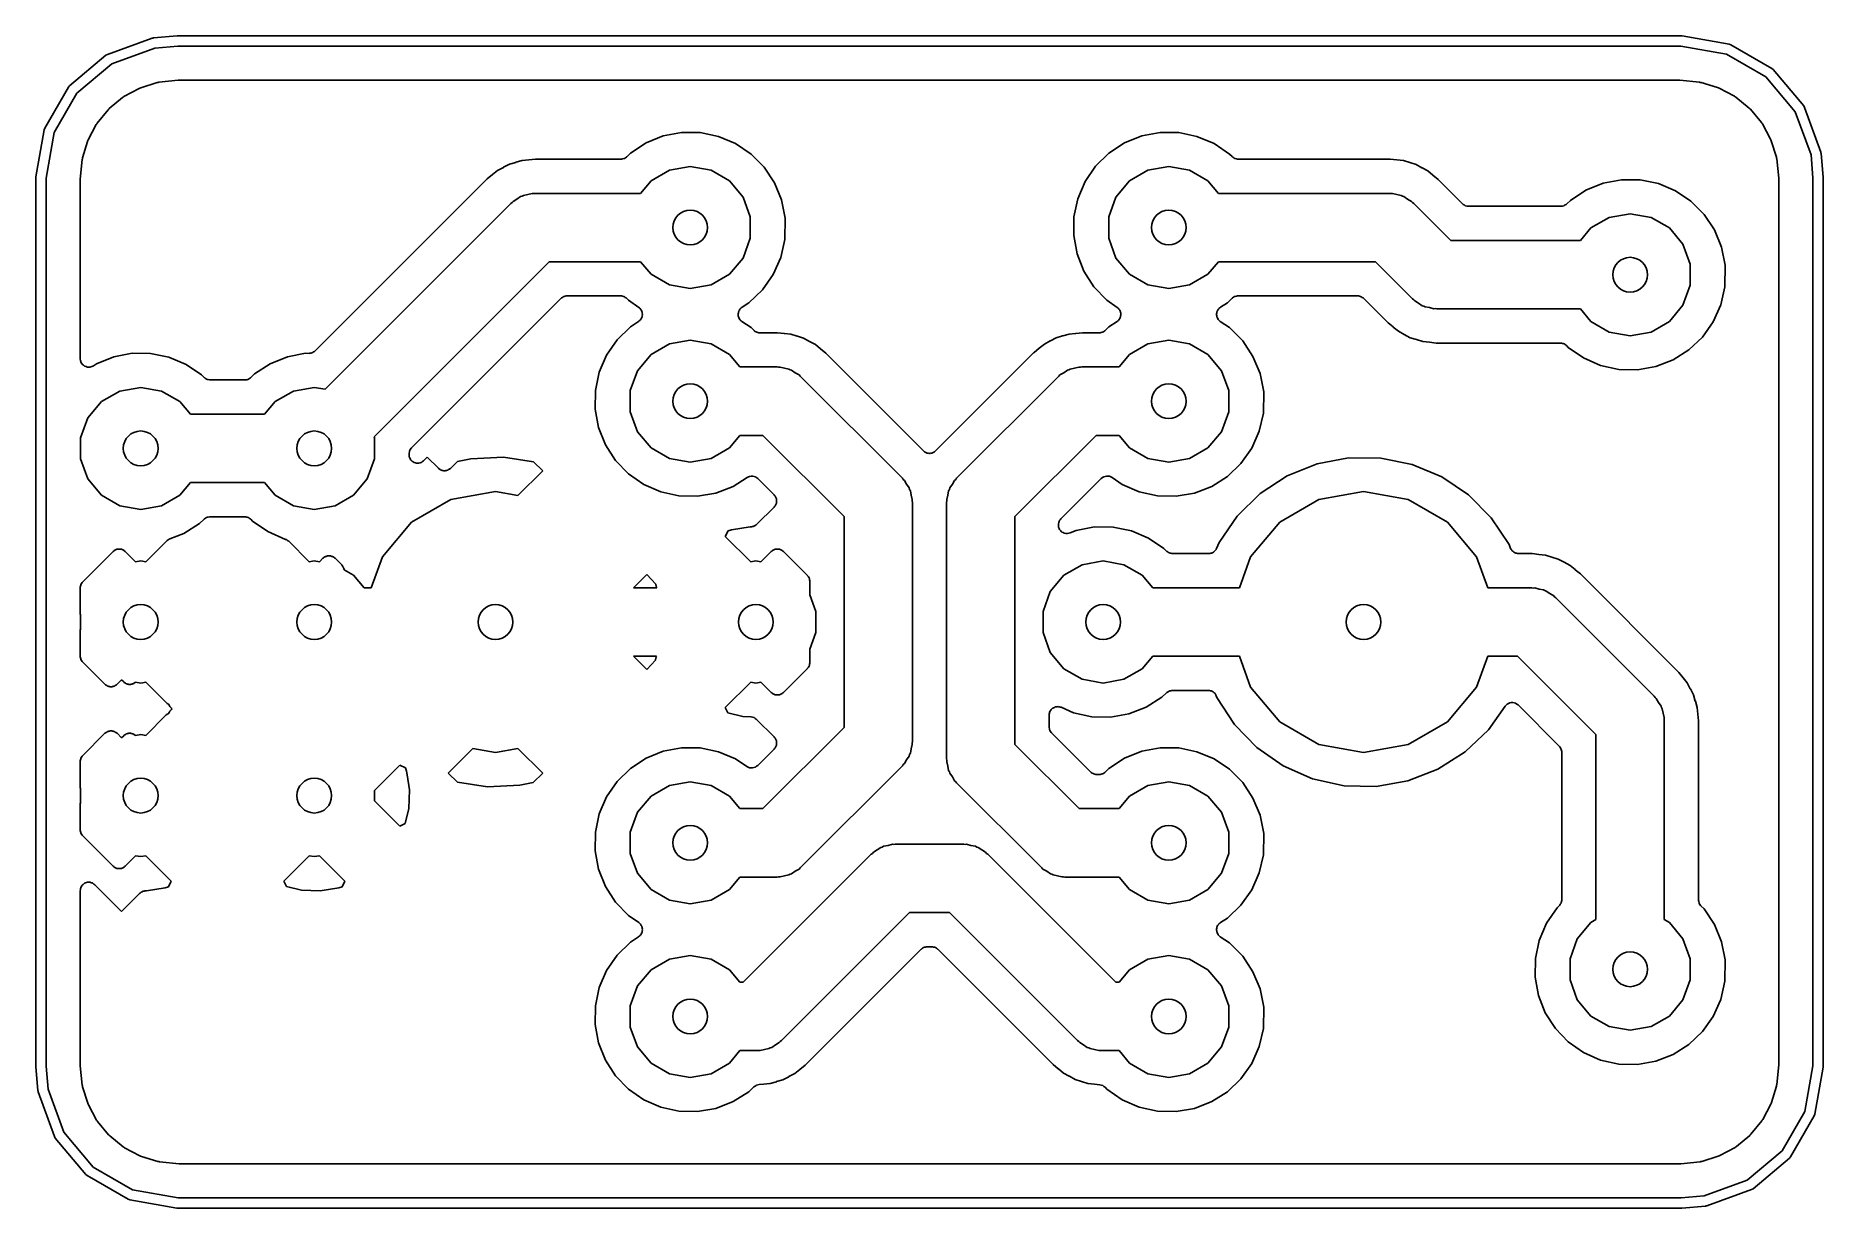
# Model space of a CAD drawing. Extents: x -0.1 to 26.1, y -0.1 to 17.1.
import ezdxf

# ---------------------------------------------------------------- set-up
doc = ezdxf.new("R2010")
doc.units = 0
doc.header["$MEASUREMENT"] = 0
doc.layers.add('BLACK', color=7, linetype='CONTINUOUS')

msp = doc.modelspace()

# ---------------------------------------------------------------- linework, layer by layer
at = {"layer": 'Black'}
for p, q in [((0.974348, 16.8025), (1.62705, 17.0401)), ((1.62705, 17.0401), (1.6367, 17.0418)), ((1.6367, 17.0418), (1.64617, 17.0443)), ((1.64617, 17.0443), (1.99346, 17.0747)), ((1.99346, 17.0747), (1.99675, 17.0744)), ((1.99675, 17.0744), (2, 17.075)), ((2, 17.075), (24, 17.075)), ((24, 17.075), (24.0065, 17.0739)), ((24.0065, 17.0739), (24.013, 17.0739)), ((24.013, 17.0739), (24.6971, 16.9532)), ((0.419706, 16.343), (0.951788, 16.7895)), ((0.951788, 16.7895), (0.95179, 16.7895)), ((0.95179, 16.7895), (0.974348, 16.8025)), ((1.66907, 16.8958), (1.03808, 16.6661)), ((2.00328, 16.925), (1.66907, 16.8958)), ((23.9934, 16.925), (2.00328, 16.925)), ((24.658, 16.8078), (23.9934, 16.925)), ((25.2366, 16.4737), (24.658, 16.8078)), ((24.6971, 16.9532), (24.7215, 16.9443)), ((24.7215, 16.9443), (25.3231, 16.597)), ((1.03808, 16.6661), (0.526251, 16.2366)), ((25.3231, 16.597), (25.343, 16.5803)), ((25.343, 16.5803), (25.343, 16.5803)), ((25.343, 16.5803), (25.7895, 16.0482)), ((0.055663, 15.7215), (0.402959, 16.3231)), ((0.526251, 16.2366), (0.192178, 15.658)), ((0.402959, 16.3231), (0.419702, 16.343)), ((0.419702, 16.343), (0.419706, 16.343)), ((1.21547, 16.1849), (1.43808, 16.3053)), ((1.43808, 16.3053), (1.44968, 16.3091)), ((1.44968, 16.3091), (1.46057, 16.3147)), ((1.46057, 16.3147), (1.70231, 16.3896)), ((1.70231, 16.3896), (1.71445, 16.3911)), ((1.71445, 16.3911), (1.72621, 16.3945)), ((1.72621, 16.3945), (2.01012, 16.4243)), ((2.01012, 16.4243), (2.01669, 16.4239)), ((2.01669, 16.4239), (2.02319, 16.425)), ((2.02319, 16.425), (23.9658, 16.425)), ((23.9658, 16.425), (23.9718, 16.4239)), ((23.9718, 16.4239), (23.978, 16.4244)), ((23.978, 16.4244), (24.264, 16.3964)), ((24.264, 16.3964), (24.2758, 16.3931)), ((24.2758, 16.3931), (24.288, 16.3916)), ((24.288, 16.3916), (24.5302, 16.3185)), ((24.5302, 16.3185), (24.5412, 16.313)), ((24.5412, 16.313), (24.5528, 16.3092)), ((24.5528, 16.3092), (24.7762, 16.1904)), ((25.6661, 15.9619), (25.2366, 16.4737)), ((0.82313, 15.7966), (0.983072, 15.9927)), ((0.983072, 15.9927), (0.992334, 16.0007)), ((0.992334, 16.0007), (1.00026, 16.01)), ((1.00026, 16.01), (1.19525, 16.1713)), ((1.19525, 16.1713), (1.20589, 16.1773)), ((1.20589, 16.1773), (1.21547, 16.1849)), ((24.7762, 16.1904), (24.7859, 16.1828)), ((24.7859, 16.1828), (24.7966, 16.1769)), ((24.7966, 16.1769), (24.9927, 16.0169)), ((24.9927, 16.0169), (25.0007, 16.0077)), ((25.0007, 16.0077), (25.01, 15.9997)), ((25.01, 15.9997), (25.1713, 15.8047)), ((25.8958, 15.3309), (25.6661, 15.9619)), ((25.7895, 16.0482), (25.7895, 16.0482)), ((25.7895, 16.0482), (25.8025, 16.0257)), ((25.8025, 16.0257), (26.0401, 15.3729)), ((-0.073861, 15.013), (0.046754, 15.6971)), ((0.046754, 15.6971), (0.055663, 15.7215)), ((0.690826, 15.5528), (0.80963, 15.7762)), ((0.80963, 15.7762), (0.81716, 15.7859)), ((0.81716, 15.7859), (0.82313, 15.7966)), ((25.1713, 15.8047), (25.1773, 15.7941)), ((25.1773, 15.7941), (25.1849, 15.7845)), ((25.1849, 15.7845), (25.3053, 15.5619)), ((0.192178, 15.658), (0.075, 14.9934)), ((0.608386, 15.288), (0.681529, 15.5302)), ((0.681529, 15.5302), (0.687046, 15.5412)), ((0.687046, 15.5412), (0.690826, 15.5528)), ((8.85337, 15.5069), (8.62543, 15.3577)), ((9.10593, 15.6089), (8.85337, 15.5069)), ((9.3735, 15.66), (9.10593, 15.6089)), ((9.64589, 15.6581), (9.3735, 15.66)), ((9.91273, 15.6033), (9.64589, 15.6581)), ((10.1638, 15.4977), (9.91273, 15.6033)), ((10.3897, 15.3454), (10.1638, 15.4977)), ((15.8534, 15.5069), (15.6254, 15.3577)), ((16.1059, 15.6089), (15.8534, 15.5069)), ((16.3735, 15.66), (16.1059, 15.6089)), ((16.6459, 15.6581), (16.3735, 15.66)), ((16.9127, 15.6033), (16.6459, 15.6581)), ((17.1638, 15.4977), (16.9127, 15.6033)), ((17.3897, 15.3454), (17.1638, 15.4977)), ((25.3053, 15.5619), (25.3091, 15.5503)), ((25.3091, 15.5503), (25.3147, 15.5394)), ((25.3147, 15.5394), (25.3896, 15.2977)), ((0.575597, 14.978), (0.603648, 15.264)), ((0.603648, 15.264), (0.606937, 15.2758)), ((0.606937, 15.2758), (0.608386, 15.288)), ((6.8538, 15.1965), (6.76827, 15.151)), ((6.9469, 15.2235), (6.8538, 15.1965)), ((6.9475, 15.2238), (6.9469, 15.2235)), ((6.94816, 15.2239), (6.9475, 15.2238)), ((7.04092, 15.2519), (6.94816, 15.2239)), ((7.13747, 15.2603), (7.04092, 15.2519)), ((7.13811, 15.2605), (7.13747, 15.2603)), ((7.13877, 15.2605), (7.13811, 15.2605)), ((7.23611, 15.27), (7.13877, 15.2605)), ((8.48482, 15.27), (7.23611, 15.27)), ((8.48959, 15.2708), (8.48482, 15.27)), ((8.49441, 15.2704), (8.48959, 15.2708)), ((8.51086, 15.2746), (8.49441, 15.2704)), ((8.52757, 15.2775), (8.51086, 15.2746)), ((8.53177, 15.28), (8.52757, 15.2775)), ((8.53646, 15.2812), (8.53177, 15.28)), ((8.55047, 15.2908), (8.53646, 15.2812)), ((8.56517, 15.2992), (8.55047, 15.2908)), ((8.56828, 15.303), (8.56517, 15.2992)), ((8.57228, 15.3057), (8.56828, 15.303)), ((8.62543, 15.3577), (8.57228, 15.3057)), ((10.5816, 15.1521), (10.3897, 15.3454)), ((15.4308, 15.1672), (15.2769, 14.9424)), ((15.6254, 15.3577), (15.4308, 15.1672)), ((17.4279, 15.3069), (17.3897, 15.3454)), ((17.4326, 15.3036), (17.4279, 15.3069)), ((17.4363, 15.2992), (17.4326, 15.3036)), ((17.4502, 15.2912), (17.4363, 15.2992)), ((17.4634, 15.2819), (17.4502, 15.2912)), ((17.4689, 15.2804), (17.4634, 15.2819)), ((17.4739, 15.2775), (17.4689, 15.2804)), ((17.4897, 15.2747), (17.4739, 15.2775)), ((17.5053, 15.2705), (17.4897, 15.2747)), ((17.511, 15.271), (17.5053, 15.2705)), ((17.5166, 15.27), (17.511, 15.271)), ((19.7296, 15.27), (17.5166, 15.27)), ((19.7329, 15.27), (19.7296, 15.27)), ((19.7331, 15.27), (19.7329, 15.27)), ((19.7333, 15.27), (19.7331, 15.27)), ((19.7383, 15.2699), (19.7333, 15.27)), ((19.8351, 15.2591), (19.7383, 15.2699)), ((19.8357, 15.2591), (19.8351, 15.2591)), ((19.8364, 15.2589), (19.8357, 15.2591)), ((19.9328, 15.2492), (19.8364, 15.2589)), ((20.0252, 15.2198), (19.9328, 15.2492)), ((20.0259, 15.2197), (20.0252, 15.2198)), ((20.0265, 15.2194), (20.0259, 15.2197)), ((20.1191, 15.1911), (20.0265, 15.2194)), ((20.204, 15.1444), (20.1191, 15.1911)), ((25.3896, 15.2977), (25.3911, 15.2855)), ((25.3911, 15.2855), (25.3945, 15.2738)), ((25.3945, 15.2738), (25.4243, 14.9899)), ((25.925, 14.9967), (25.8958, 15.3309)), ((26.0401, 15.3729), (26.0418, 15.3633)), ((26.0418, 15.3633), (26.0443, 15.3538)), ((26.0443, 15.3538), (26.0747, 15.0065)), ((-0.075, 15), (-0.073861, 15.0065)), ((-0.075, 2), (-0.075, 15)), ((-0.073861, 15.0065), (-0.073861, 15.013)), ((0.075, 14.9934), (0.075, 2.00328)), ((0.575, 14.9658), (0.576069, 14.9718)), ((0.575, 12.3521), (0.575, 14.9658)), ((0.576069, 14.9718), (0.575597, 14.978)), ((6.52256, 14.9768), (4.01203, 12.4662)), ((6.52492, 14.9791), (6.52256, 14.9768)), ((6.52505, 14.9793), (6.52492, 14.9791)), ((6.52522, 14.9794), (6.52505, 14.9793)), ((6.5288, 14.9829), (6.52522, 14.9794)), ((6.60492, 15.0437), (6.5288, 14.9829)), ((6.60535, 15.0442), (6.60492, 15.0437)), ((6.60593, 15.0445), (6.60535, 15.0442)), ((6.68102, 15.1057), (6.60593, 15.0445)), ((6.76711, 15.1504), (6.68102, 15.1057)), ((6.76764, 15.1508), (6.76711, 15.1504)), ((6.76827, 15.151), (6.76764, 15.1508)), ((8.77231, 14.77), (8.92638, 14.9536)), ((8.92638, 14.9536), (9.19478, 15.1086)), ((9.19478, 15.1086), (9.5, 15.1624)), ((9.5, 15.1624), (9.80522, 15.1086)), ((9.80522, 15.1086), (10.0736, 14.9536)), ((10.0736, 14.9536), (10.2728, 14.7162)), ((10.7324, 14.9253), (10.5816, 15.1521)), ((10.8362, 14.6734), (10.7324, 14.9253)), ((15.2769, 14.9424), (15.1696, 14.692)), ((15.7272, 14.7162), (15.9264, 14.9536)), ((15.9264, 14.9536), (16.1948, 15.1086)), ((16.1948, 15.1086), (16.5, 15.1624)), ((16.5, 15.1624), (16.8052, 15.1086)), ((16.8052, 15.1086), (17.0736, 14.9536)), ((17.0736, 14.9536), (17.2277, 14.77)), ((20.2047, 15.1442), (20.204, 15.1444)), ((20.2052, 15.1438), (20.2047, 15.1442)), ((20.2906, 15.098), (20.2052, 15.1438)), ((20.3648, 15.0357), (20.2906, 15.098)), ((20.3654, 15.0354), (20.3648, 15.0357)), ((20.3658, 15.0349), (20.3654, 15.0354)), ((20.4414, 14.9728), (20.3658, 15.0349)), ((20.7976, 14.6166), (20.4414, 14.9728)), ((22.8559, 14.9189), (22.6034, 14.8169)), ((23.1235, 14.97), (22.8559, 14.9189)), ((23.3959, 14.9681), (23.1235, 14.97)), ((23.6627, 14.9133), (23.3959, 14.9681)), ((23.9138, 14.8077), (23.6627, 14.9133)), ((25.4243, 14.9899), (25.4239, 14.9833)), ((25.4239, 14.9833), (25.425, 14.9768)), ((25.425, 14.9768), (25.425, 2.03423)), ((25.925, 2.00656), (25.925, 14.9967)), ((26.0747, 15.0065), (26.0744, 15.0032)), ((26.0744, 15.0032), (26.075, 15)), ((26.075, 15), (26.075, 2)), ((6.89447, 14.6362), (6.90861, 14.653)), ((6.90861, 14.653), (6.96518, 14.6857)), ((6.96518, 14.6857), (7.01869, 14.7232)), ((7.01869, 14.7232), (7.03994, 14.7288)), ((7.03994, 14.7288), (7.05899, 14.7398)), ((7.05899, 14.7398), (7.12332, 14.7512)), ((7.12332, 14.7512), (7.18642, 14.7681)), ((7.18642, 14.7681), (7.20834, 14.7662)), ((7.20834, 14.7662), (7.23, 14.77)), ((7.23, 14.77), (8.77231, 14.77)), ((10.2728, 14.7162), (10.3788, 14.425)), ((10.8889, 14.4071), (10.8362, 14.6734)), ((15.1696, 14.692), (15.113, 14.4256)), ((15.6212, 14.425), (15.7272, 14.7162)), ((17.2277, 14.77), (19.73, 14.77)), ((19.73, 14.77), (19.7517, 14.7662)), ((19.7517, 14.7662), (19.7736, 14.7681)), ((19.7736, 14.7681), (19.8367, 14.7512)), ((19.8367, 14.7512), (19.901, 14.7398)), ((19.901, 14.7398), (19.9201, 14.7288)), ((19.9201, 14.7288), (19.9413, 14.7232)), ((19.9413, 14.7232), (19.9948, 14.6857)), ((19.9948, 14.6857), (20.0514, 14.653)), ((20.0514, 14.653), (20.0655, 14.6362)), ((22.3754, 14.6677), (22.3223, 14.6157)), ((22.6034, 14.8169), (22.3754, 14.6677)), ((24.1397, 14.6554), (23.9138, 14.8077)), ((24.3316, 14.4621), (24.1397, 14.6554)), ((4.15752, 11.9046), (6.87645, 14.6236)), ((6.87645, 14.6236), (6.89447, 14.6362)), ((10.3788, 14.425), (10.3788, 14.115)), ((10.8845, 14.0942), (10.8889, 14.4071)), ((15.113, 14.4256), (15.1092, 14.1532)), ((15.6212, 14.115), (15.6212, 14.425)), ((20.0655, 14.6362), (20.0836, 14.6236)), ((20.0836, 14.6236), (20.6271, 14.08)), ((20.8021, 14.6135), (20.7976, 14.6166)), ((20.8056, 14.6092), (20.8021, 14.6135)), ((20.8198, 14.6011), (20.8056, 14.6092)), ((20.8332, 14.5917), (20.8198, 14.6011)), ((20.8385, 14.5903), (20.8332, 14.5917)), ((20.8432, 14.5875), (20.8385, 14.5903)), ((20.8593, 14.5847), (20.8432, 14.5875)), ((20.8751, 14.5805), (20.8593, 14.5847)), ((20.8806, 14.581), (20.8751, 14.5805)), ((20.886, 14.58), (20.8806, 14.581)), ((22.2348, 14.58), (20.886, 14.58)), ((22.2396, 14.5808), (22.2348, 14.58)), ((22.2444, 14.5804), (22.2396, 14.5808)), ((22.2609, 14.5846), (22.2444, 14.5804)), ((22.2776, 14.5875), (22.2609, 14.5846)), ((22.2818, 14.59), (22.2776, 14.5875)), ((22.2865, 14.5912), (22.2818, 14.59)), ((22.3005, 14.6008), (22.2865, 14.5912)), ((22.3152, 14.6092), (22.3005, 14.6008)), ((22.3183, 14.613), (22.3152, 14.6092)), ((22.3223, 14.6157), (22.3183, 14.613)), ((22.6764, 14.2636), (22.9448, 14.4186)), ((22.9448, 14.4186), (23.25, 14.4724)), ((23.25, 14.4724), (23.5552, 14.4186)), ((23.5552, 14.4186), (23.8236, 14.2636)), ((24.4824, 14.2353), (24.3316, 14.4621)), ((15.1092, 14.1532), (15.1583, 13.8853)), ((22.5223, 14.08), (22.6764, 14.2636)), ((23.8236, 14.2636), (24.0228, 14.0262)), ((24.5862, 13.9834), (24.4824, 14.2353)), ((10.3788, 14.115), (10.2728, 13.8238)), ((10.8244, 13.8294), (10.8845, 14.0942)), ((15.1583, 13.8853), (15.2586, 13.632)), ((15.7272, 13.8238), (15.6212, 14.115)), ((20.6271, 14.08), (22.5223, 14.08)), ((24.0228, 14.0262), (24.1288, 13.735)), ((24.6389, 13.7171), (24.5862, 13.9834)), ((7.43711, 13.77), (4.87436, 11.2073)), ((8.77231, 13.77), (7.43711, 13.77)), ((8.92638, 13.5864), (8.77231, 13.77)), ((10.2728, 13.8238), (10.0736, 13.5864)), ((10.7136, 13.5806), (10.8244, 13.8294)), ((15.2586, 13.632), (15.4062, 13.403)), ((15.9264, 13.5864), (15.7272, 13.8238)), ((17.2277, 13.77), (17.0736, 13.5864)), ((19.5229, 13.77), (17.2277, 13.77)), ((20.0664, 13.2264), (19.5229, 13.77)), ((24.1288, 13.735), (24.1288, 13.425)), ((24.6345, 13.4042), (24.6389, 13.7171)), ((9.19478, 13.4314), (8.92638, 13.5864)), ((9.5, 13.3776), (9.19478, 13.4314)), ((9.80522, 13.4314), (9.5, 13.3776)), ((10.0736, 13.5864), (9.80522, 13.4314)), ((10.3593, 13.1702), (10.5566, 13.358)), ((10.5566, 13.358), (10.7136, 13.5806)), ((15.4062, 13.403), (15.5954, 13.2071)), ((16.1948, 13.4314), (15.9264, 13.5864)), ((16.5, 13.3776), (16.1948, 13.4314)), ((16.8052, 13.4314), (16.5, 13.3776)), ((17.0736, 13.5864), (16.8052, 13.4314)), ((24.1288, 13.425), (24.0228, 13.1338)), ((24.5744, 13.1394), (24.6345, 13.4042)), ((5.42249, 11.0483), (7.6076, 13.2334)), ((7.6076, 13.2334), (7.61211, 13.2365)), ((7.61211, 13.2365), (7.61564, 13.2408)), ((7.61564, 13.2408), (7.62979, 13.2489)), ((7.62979, 13.2489), (7.64316, 13.2583)), ((7.64316, 13.2583), (7.64847, 13.2597)), ((7.64847, 13.2597), (7.65324, 13.2625)), ((7.65324, 13.2625), (7.66932, 13.2653)), ((7.66932, 13.2653), (7.68509, 13.2695)), ((7.68509, 13.2695), (7.69058, 13.269)), ((7.69058, 13.269), (7.69599, 13.27)), ((7.69599, 13.27), (8.4816, 13.27)), ((8.4816, 13.27), (8.48809, 13.2689)), ((8.48809, 13.2689), (8.49467, 13.2693)), ((8.49467, 13.2693), (8.50933, 13.2651)), ((8.50933, 13.2651), (8.52435, 13.2625)), ((8.52435, 13.2625), (8.53006, 13.2592)), ((8.53006, 13.2592), (8.5364, 13.2573)), ((8.5364, 13.2573), (8.54874, 13.2484)), ((8.54874, 13.2484), (8.56195, 13.2408)), ((8.56195, 13.2408), (8.56619, 13.2357)), ((8.56619, 13.2357), (8.57152, 13.2318)), ((8.57152, 13.2318), (8.5954, 13.2071)), ((8.5954, 13.2071), (8.74633, 13.1022)), ((8.74633, 13.1022), (8.75563, 13.093)), ((8.75563, 13.093), (8.76611, 13.0851)), ((8.76611, 13.0851), (8.77091, 13.0778)), ((8.77091, 13.0778), (8.77714, 13.0716)), ((10.2187, 13.0632), (10.2256, 13.0764)), ((10.2256, 13.0764), (10.2308, 13.0811)), ((10.2308, 13.0811), (10.2347, 13.0869)), ((10.2347, 13.0869), (10.2467, 13.0956)), ((10.2467, 13.0956), (10.2576, 13.1056)), ((10.2576, 13.1056), (10.3593, 13.1702)), ((15.5954, 13.2071), (15.7463, 13.1022)), ((15.7463, 13.1022), (15.7556, 13.093)), ((15.7556, 13.093), (15.7661, 13.0851)), ((15.7661, 13.0851), (15.7709, 13.0778)), ((15.7709, 13.0778), (15.7771, 13.0716)), ((17.2187, 13.0632), (17.2256, 13.0764)), ((17.2256, 13.0764), (17.2308, 13.0811)), ((17.2308, 13.0811), (17.2347, 13.0869)), ((17.2347, 13.0869), (17.2467, 13.0956)), ((17.2467, 13.0956), (17.2576, 13.1056)), ((17.2576, 13.1056), (17.3593, 13.1702)), ((17.3593, 13.1702), (17.4279, 13.2355)), ((17.4279, 13.2355), (17.4312, 13.2377)), ((17.4312, 13.2377), (17.4338, 13.2408)), ((17.4338, 13.2408), (17.4492, 13.2497)), ((17.4492, 13.2497), (17.4641, 13.2595)), ((17.4641, 13.2595), (17.468, 13.2605)), ((17.468, 13.2605), (17.4714, 13.2625)), ((17.4714, 13.2625), (17.489, 13.2656)), ((17.489, 13.2656), (17.5063, 13.2698)), ((17.5063, 13.2698), (17.5102, 13.2693)), ((17.5102, 13.2693), (17.5141, 13.27)), ((17.5141, 13.27), (19.264, 13.27)), ((19.264, 13.27), (19.2694, 13.269)), ((19.2694, 13.269), (19.2749, 13.2695)), ((19.2749, 13.2695), (19.2907, 13.2653)), ((19.2907, 13.2653), (19.3068, 13.2625)), ((19.3068, 13.2625), (19.3115, 13.2597)), ((19.3115, 13.2597), (19.3168, 13.2583)), ((19.3168, 13.2583), (19.3302, 13.2489)), ((19.3302, 13.2489), (19.3444, 13.2408)), ((19.3444, 13.2408), (19.3479, 13.2365)), ((19.3479, 13.2365), (19.3524, 13.2334)), ((19.3524, 13.2334), (19.7086, 12.8772)), ((20.0845, 13.2138), (20.0664, 13.2264)), ((20.0986, 13.197), (20.0845, 13.2138)), ((20.1552, 13.1643), (20.0986, 13.197)), ((20.2087, 13.1268), (20.1552, 13.1643)), ((20.2299, 13.1212), (20.2087, 13.1268)), ((20.249, 13.1102), (20.2299, 13.1212)), ((20.3133, 13.0988), (20.249, 13.1102)), ((20.3764, 13.0819), (20.3133, 13.0988)), ((20.3983, 13.0838), (20.3764, 13.0819)), ((20.42, 13.08), (20.3983, 13.0838)), ((22.5223, 13.08), (20.42, 13.08)), ((22.6764, 12.8964), (22.5223, 13.08)), ((24.0228, 13.1338), (23.8236, 12.8964)), ((24.4636, 12.8906), (24.5744, 13.1394)), ((8.62543, 12.8177), (8.43081, 12.6272)), ((8.74344, 12.895), (8.62543, 12.8177)), ((8.75298, 12.9039), (8.74344, 12.895)), ((8.76369, 12.9115), (8.75298, 12.9039)), ((8.76869, 12.9187), (8.76369, 12.9115)), ((8.77508, 12.9247), (8.76869, 12.9187)), ((8.78099, 12.9364), (8.77508, 12.9247)), ((8.77714, 13.0716), (8.78271, 13.0598)), ((8.78847, 12.9471), (8.78099, 12.9364)), ((8.78271, 13.0598), (8.78988, 13.0488)), ((8.7907, 12.9556), (8.78847, 12.9471)), ((8.78988, 13.0488), (8.79189, 13.0403)), ((8.79466, 12.9634), (8.7907, 12.9556)), ((8.79189, 13.0403), (8.79562, 13.0323)), ((8.79621, 12.9764), (8.79466, 12.9634)), ((8.79562, 13.0323), (8.79681, 13.0193)), ((8.79955, 12.9891), (8.79621, 12.9764)), ((8.79681, 13.0193), (8.7998, 13.0065)), ((8.7998, 13.0065), (8.79876, 12.9978)), ((8.79876, 12.9978), (8.79955, 12.9891)), ((10.1997, 12.9949), (10.2006, 13.0018)), ((10.2029, 12.9804), (10.1997, 12.9949)), ((10.1999, 13.0088), (10.2035, 13.0232)), ((10.2006, 13.0018), (10.1999, 13.0088)), ((10.2044, 12.9656), (10.2029, 12.9804)), ((10.2035, 13.0232), (10.2055, 13.0379)), ((10.2075, 12.9593), (10.2044, 12.9656)), ((10.2055, 13.0379), (10.2087, 13.0441)), ((10.209, 12.9525), (10.2075, 12.9593)), ((10.2087, 13.0441), (10.2104, 13.0509)), ((10.217, 12.9399), (10.209, 12.9525)), ((10.2104, 13.0509), (10.2187, 13.0632)), ((10.2235, 12.9266), (10.217, 12.9399)), ((10.2285, 12.9217), (10.2235, 12.9266)), ((10.2323, 12.9158), (10.2285, 12.9217)), ((10.244, 12.9068), (10.2323, 12.9158)), ((10.2547, 12.8965), (10.244, 12.9068)), ((10.3897, 12.8054), (10.2547, 12.8965)), ((15.6254, 12.8177), (15.5723, 12.7657)), ((15.7434, 12.895), (15.6254, 12.8177)), ((15.753, 12.9039), (15.7434, 12.895)), ((15.7637, 12.9115), (15.753, 12.9039)), ((15.7687, 12.9187), (15.7637, 12.9115)), ((15.7751, 12.9247), (15.7687, 12.9187)), ((15.781, 12.9364), (15.7751, 12.9247)), ((15.7771, 13.0716), (15.7827, 13.0598)), ((15.7885, 12.9471), (15.781, 12.9364)), ((15.7827, 13.0598), (15.7899, 13.0488)), ((15.7907, 12.9556), (15.7885, 12.9471)), ((15.7899, 13.0488), (15.7919, 13.0403)), ((15.7947, 12.9634), (15.7907, 12.9556)), ((15.7919, 13.0403), (15.7956, 13.0323)), ((15.7962, 12.9764), (15.7947, 12.9634)), ((15.7956, 13.0323), (15.7968, 13.0193)), ((15.7996, 12.9891), (15.7962, 12.9764)), ((15.7968, 13.0193), (15.7998, 13.0065)), ((15.7998, 13.0065), (15.7988, 12.9978)), ((15.7988, 12.9978), (15.7996, 12.9891)), ((17.1997, 12.9949), (17.2006, 13.0018)), ((17.2029, 12.9804), (17.1997, 12.9949)), ((17.1999, 13.0088), (17.2035, 13.0232)), ((17.2006, 13.0018), (17.1999, 13.0088)), ((17.2044, 12.9656), (17.2029, 12.9804)), ((17.2035, 13.0232), (17.2055, 13.0379)), ((17.2075, 12.9593), (17.2044, 12.9656)), ((17.2055, 13.0379), (17.2087, 13.0441)), ((17.209, 12.9525), (17.2075, 12.9593)), ((17.2087, 13.0441), (17.2104, 13.0509)), ((17.217, 12.9399), (17.209, 12.9525)), ((17.2104, 13.0509), (17.2187, 13.0632)), ((17.2235, 12.9266), (17.217, 12.9399)), ((17.2285, 12.9217), (17.2235, 12.9266)), ((17.2323, 12.9158), (17.2285, 12.9217)), ((17.244, 12.9068), (17.2323, 12.9158)), ((17.2547, 12.8965), (17.244, 12.9068)), ((17.3897, 12.8054), (17.2547, 12.8965)), ((19.7086, 12.8772), (19.7842, 12.8151)), ((19.7842, 12.8151), (19.7846, 12.8146)), ((19.7846, 12.8146), (19.7852, 12.8143)), ((19.7852, 12.8143), (19.8594, 12.752)), ((22.9448, 12.7414), (22.6764, 12.8964)), ((23.8236, 12.8964), (23.5552, 12.7414)), ((24.3066, 12.668), (24.4636, 12.8906)), ((8.43081, 12.6272), (8.27692, 12.4024)), ((8.92638, 12.4136), (9.19478, 12.5686)), ((9.19478, 12.5686), (9.5, 12.6224)), ((9.5, 12.6224), (9.80522, 12.5686)), ((9.80522, 12.5686), (10.0736, 12.4136)), ((10.4279, 12.7669), (10.3897, 12.8054)), ((10.4326, 12.7636), (10.4279, 12.7669)), ((10.4363, 12.7592), (10.4326, 12.7636)), ((10.4502, 12.7512), (10.4363, 12.7592)), ((10.4634, 12.7419), (10.4502, 12.7512)), ((10.4689, 12.7404), (10.4634, 12.7419)), ((10.4739, 12.7375), (10.4689, 12.7404)), ((10.4897, 12.7347), (10.4739, 12.7375)), ((10.5053, 12.7305), (10.4897, 12.7347)), ((10.511, 12.731), (10.5053, 12.7305)), ((10.5166, 12.73), (10.511, 12.731)), ((10.7696, 12.73), (10.5166, 12.73)), ((10.7729, 12.73), (10.7696, 12.73)), ((10.7731, 12.73), (10.7729, 12.73)), ((10.7733, 12.73), (10.7731, 12.73)), ((10.7783, 12.7299), (10.7733, 12.73)), ((10.8751, 12.7191), (10.7783, 12.7299)), ((10.8757, 12.7191), (10.8751, 12.7191)), ((10.8764, 12.7189), (10.8757, 12.7191)), ((10.9728, 12.7092), (10.8764, 12.7189)), ((11.0652, 12.6798), (10.9728, 12.7092)), ((11.0659, 12.6797), (11.0652, 12.6798)), ((11.0665, 12.6794), (11.0659, 12.6797)), ((11.1591, 12.6511), (11.0665, 12.6794)), ((11.244, 12.6044), (11.1591, 12.6511)), ((11.2447, 12.6042), (11.244, 12.6044)), ((11.2452, 12.6038), (11.2447, 12.6042)), ((11.3306, 12.558), (11.2452, 12.6038)), ((11.4048, 12.4957), (11.3306, 12.558)), ((14.681, 12.5657), (14.606, 12.5045)), ((14.7671, 12.6104), (14.681, 12.5657)), ((14.7677, 12.6108), (14.7671, 12.6104)), ((14.7683, 12.611), (14.7677, 12.6108)), ((14.8538, 12.6565), (14.7683, 12.611)), ((14.9469, 12.6835), (14.8538, 12.6565)), ((14.9475, 12.6838), (14.9469, 12.6835)), ((14.9482, 12.6839), (14.9475, 12.6838)), ((15.0409, 12.7119), (14.9482, 12.6839)), ((15.1375, 12.7203), (15.0409, 12.7119)), ((15.1381, 12.7205), (15.1375, 12.7203)), ((15.1388, 12.7205), (15.1381, 12.7205)), ((15.2361, 12.73), (15.1388, 12.7205)), ((15.4848, 12.73), (15.2361, 12.73)), ((15.4896, 12.7308), (15.4848, 12.73)), ((15.4944, 12.7304), (15.4896, 12.7308)), ((15.5109, 12.7346), (15.4944, 12.7304)), ((15.5276, 12.7375), (15.5109, 12.7346)), ((15.5318, 12.74), (15.5276, 12.7375)), ((15.5365, 12.7412), (15.5318, 12.74)), ((15.5505, 12.7508), (15.5365, 12.7412)), ((15.5652, 12.7592), (15.5505, 12.7508)), ((15.5683, 12.763), (15.5652, 12.7592)), ((15.5723, 12.7657), (15.5683, 12.763)), ((15.9264, 12.4136), (16.1948, 12.5686)), ((16.1948, 12.5686), (16.5, 12.6224)), ((16.5, 12.6224), (16.8052, 12.5686)), ((16.8052, 12.5686), (17.0736, 12.4136)), ((17.5816, 12.6121), (17.3897, 12.8054)), ((17.7324, 12.3853), (17.5816, 12.6121)), ((19.8594, 12.752), (19.9448, 12.7062)), ((19.9448, 12.7062), (19.9453, 12.7058)), ((19.9453, 12.7058), (19.946, 12.7056)), ((19.946, 12.7056), (20.0309, 12.6589)), ((20.0309, 12.6589), (20.1235, 12.6306)), ((20.1235, 12.6306), (20.1241, 12.6303)), ((20.1241, 12.6303), (20.1248, 12.6302)), ((20.1248, 12.6302), (20.2172, 12.6008)), ((20.2172, 12.6008), (20.3136, 12.5911)), ((20.3136, 12.5911), (20.3142, 12.5909)), ((20.3142, 12.5909), (20.3149, 12.5909)), ((20.3149, 12.5909), (20.4117, 12.5801)), ((20.4117, 12.5801), (20.4167, 12.58)), ((20.4167, 12.58), (20.4169, 12.58)), ((20.4169, 12.58), (20.4171, 12.58)), ((20.4171, 12.58), (20.4204, 12.58)), ((20.4204, 12.58), (22.2316, 12.58)), ((22.2316, 12.58), (22.2381, 12.5789)), ((22.2381, 12.5789), (22.2447, 12.5793)), ((22.2447, 12.5793), (22.2593, 12.5751)), ((22.2593, 12.5751), (22.2744, 12.5725)), ((22.2744, 12.5725), (22.2801, 12.5692)), ((22.2801, 12.5692), (22.2864, 12.5673)), ((22.2864, 12.5673), (22.2987, 12.5584)), ((22.2987, 12.5584), (22.3119, 12.5508)), ((23.25, 12.6876), (22.9448, 12.7414)), ((23.5552, 12.7414), (23.25, 12.6876)), ((24.1093, 12.4802), (24.3066, 12.668)), ((0.575613, 12.3486), (0.575, 12.3521)), ((0.575195, 12.3451), (0.575613, 12.3486)), ((0.579365, 12.3273), (0.575195, 12.3451)), ((0.582538, 12.3093), (0.579365, 12.3273)), ((0.584303, 12.3063), (0.582538, 12.3093)), ((0.585108, 12.3029), (0.584303, 12.3063)), ((0.595107, 12.2876), (0.585108, 12.3029)), ((1.06593, 12.3789), (0.813365, 12.2769)), ((1.3335, 12.43), (1.06593, 12.3789)), ((1.60589, 12.4281), (1.3335, 12.43)), ((1.87273, 12.3733), (1.60589, 12.4281)), ((2.12384, 12.2677), (1.87273, 12.3733)), ((3.60593, 12.3789), (3.35336, 12.2769)), ((3.8735, 12.43), (3.60593, 12.3789)), ((3.92277, 12.4296), (3.8735, 12.43)), ((3.92863, 12.4306), (3.92277, 12.4296)), ((3.93454, 12.4301), (3.92863, 12.4306)), ((3.94989, 12.4342), (3.93454, 12.4301)), ((3.96558, 12.4369), (3.94989, 12.4342)), ((3.97074, 12.4398), (3.96558, 12.4369)), ((3.97647, 12.4413), (3.97074, 12.4398)), ((3.98949, 12.4505), (3.97647, 12.4413)), ((4.00332, 12.4583), (3.98949, 12.4505)), ((4.00717, 12.4628), (4.00332, 12.4583)), ((4.01203, 12.4662), (4.00717, 12.4628)), ((8.27692, 12.4024), (8.1696, 12.152)), ((8.72716, 12.1762), (8.92638, 12.4136)), ((10.0736, 12.4136), (10.2277, 12.23)), ((11.4054, 12.4954), (11.4048, 12.4957)), ((11.4058, 12.4949), (11.4054, 12.4954)), ((11.4814, 12.4328), (11.4058, 12.4949)), ((12.9116, 11.0026), (11.4814, 12.4328)), ((14.5226, 12.4368), (13.0884, 11.0026)), ((14.5249, 12.4391), (14.5226, 12.4368)), ((14.525, 12.4393), (14.5249, 12.4391)), ((14.5252, 12.4394), (14.525, 12.4393)), ((14.5288, 12.4429), (14.5252, 12.4394)), ((14.6049, 12.5037), (14.5288, 12.4429)), ((14.6054, 12.5042), (14.6049, 12.5037)), ((14.606, 12.5045), (14.6054, 12.5042)), ((15.7723, 12.23), (15.9264, 12.4136)), ((17.0736, 12.4136), (17.2728, 12.1762)), ((17.8362, 12.1334), (17.7324, 12.3853)), ((22.3119, 12.5508), (22.3162, 12.5457)), ((22.3162, 12.5457), (22.3215, 12.5418)), ((22.3215, 12.5418), (22.3454, 12.5171)), ((22.3454, 12.5171), (22.5691, 12.3616)), ((22.5691, 12.3616), (22.8187, 12.2526)), ((23.6253, 12.2357), (23.8793, 12.3342)), ((23.8793, 12.3342), (24.1093, 12.4802)), ((0.604244, 12.2718), (0.595107, 12.2876)), ((0.606948, 12.2695), (0.604244, 12.2718)), ((0.608879, 12.2665), (0.606948, 12.2695)), ((0.623505, 12.2556), (0.608879, 12.2665)), ((0.6375, 12.2438), (0.623505, 12.2556)), ((0.640815, 12.2426), (0.6375, 12.2438)), ((0.64364, 12.2405), (0.640815, 12.2426)), ((0.661129, 12.2352), (0.64364, 12.2405)), ((0.678294, 12.229), (0.661129, 12.2352)), ((0.681822, 12.229), (0.678294, 12.229)), ((0.6852, 12.228), (0.681822, 12.229)), ((0.703446, 12.229), (0.6852, 12.228)), ((0.721706, 12.229), (0.703446, 12.229)), ((0.725019, 12.2302), (0.721706, 12.229)), ((0.728543, 12.2304), (0.725019, 12.2302)), ((0.74534, 12.2376), (0.728543, 12.2304)), ((0.7625, 12.2438), (0.74534, 12.2376)), ((0.765202, 12.2461), (0.7625, 12.2438)), ((0.768445, 12.2475), (0.765202, 12.2461)), ((0.813365, 12.2769), (0.768445, 12.2475)), ((2.34967, 12.1154), (2.12384, 12.2677)), ((2.38791, 12.0769), (2.34967, 12.1154)), ((2.39258, 12.0736), (2.38791, 12.0769)), ((2.39626, 12.0692), (2.39258, 12.0736)), ((2.41021, 12.0612), (2.39626, 12.0692)), ((2.42338, 12.0519), (2.41021, 12.0612)), ((2.4289, 12.0504), (2.42338, 12.0519)), ((2.43385, 12.0475), (2.4289, 12.0504)), ((2.44973, 12.0447), (2.43385, 12.0475)), ((2.46528, 12.0405), (2.44973, 12.0447)), ((2.47097, 12.041), (2.46528, 12.0405)), ((2.4766, 12.04), (2.47097, 12.041)), ((2.98482, 12.04), (2.4766, 12.04)), ((2.98959, 12.0408), (2.98482, 12.04)), ((2.99441, 12.0404), (2.98959, 12.0408)), ((3.01086, 12.0446), (2.99441, 12.0404)), ((3.02757, 12.0475), (3.01086, 12.0446)), ((3.03177, 12.05), (3.02757, 12.0475)), ((3.03646, 12.0512), (3.03177, 12.05)), ((3.05047, 12.0608), (3.03646, 12.0512)), ((3.06517, 12.0692), (3.05047, 12.0608)), ((3.06828, 12.073), (3.06517, 12.0692)), ((3.07228, 12.0757), (3.06828, 12.073)), ((3.12543, 12.1277), (3.07228, 12.0757)), ((3.35336, 12.2769), (3.12543, 12.1277)), ((8.1696, 12.152), (8.11297, 11.8856)), ((8.62116, 11.885), (8.72716, 12.1762)), ((10.2277, 12.23), (10.27, 12.23)), ((10.27, 12.23), (10.77, 12.23)), ((10.77, 12.23), (10.7917, 12.2262)), ((10.7917, 12.2262), (10.8136, 12.2281)), ((10.8136, 12.2281), (10.8767, 12.2112)), ((10.8767, 12.2112), (10.941, 12.1998)), ((10.941, 12.1998), (10.9601, 12.1888)), ((10.9601, 12.1888), (10.9813, 12.1832)), ((10.9813, 12.1832), (11.0348, 12.1457)), ((11.0348, 12.1457), (11.0914, 12.113)), ((11.0914, 12.113), (11.1055, 12.0962)), ((11.1055, 12.0962), (11.1236, 12.0836)), ((11.1236, 12.0836), (12.6036, 10.6036)), ((13.3964, 10.6036), (14.8764, 12.0836)), ((14.8764, 12.0836), (14.8945, 12.0962)), ((14.8945, 12.0962), (14.9086, 12.113)), ((14.9086, 12.113), (14.9652, 12.1457)), ((14.9652, 12.1457), (15.0187, 12.1832)), ((15.0187, 12.1832), (15.0399, 12.1888)), ((15.0399, 12.1888), (15.059, 12.1998)), ((15.059, 12.1998), (15.1233, 12.2112)), ((15.1233, 12.2112), (15.1864, 12.2281)), ((15.1864, 12.2281), (15.2083, 12.2262)), ((15.2083, 12.2262), (15.23, 12.23)), ((15.23, 12.23), (15.7723, 12.23)), ((17.2728, 12.1762), (17.3788, 11.885)), ((17.8889, 11.8671), (17.8362, 12.1334)), ((22.8187, 12.2526), (23.0847, 12.1941)), ((23.0847, 12.1941), (23.3571, 12.1884)), ((23.3571, 12.1884), (23.6253, 12.2357)), ((0.886379, 11.7236), (1.15478, 11.8786)), ((1.15478, 11.8786), (1.46, 11.9324)), ((1.46, 11.9324), (1.76522, 11.8786)), ((1.76522, 11.8786), (2.03362, 11.7236)), ((3.42638, 11.7236), (3.69478, 11.8786)), ((3.69478, 11.8786), (4, 11.9324)), ((4, 11.9324), (4.15752, 11.9046)), ((8.11297, 11.8856), (8.10917, 11.6132)), ((8.62116, 11.575), (8.62116, 11.885)), ((17.3788, 11.885), (17.3788, 11.575)), ((17.8845, 11.5542), (17.8889, 11.8671)), ((0.687162, 11.4862), (0.886379, 11.7236)), ((2.03362, 11.7236), (2.18769, 11.54)), ((2.18769, 11.54), (3.27231, 11.54)), ((3.27231, 11.54), (3.42638, 11.7236)), ((8.10917, 11.6132), (8.15834, 11.3453)), ((8.72716, 11.2838), (8.62116, 11.575)), ((17.3788, 11.575), (17.2728, 11.2838)), ((17.8244, 11.2894), (17.8845, 11.5542)), ((0.581162, 11.195), (0.687162, 11.4862)), ((8.15834, 11.3453), (8.25862, 11.092)), ((8.92638, 11.0464), (8.72716, 11.2838)), ((17.2728, 11.2838), (17.0736, 11.0464)), ((17.7136, 11.0406), (17.8244, 11.2894)), ((0.581162, 10.885), (0.581162, 11.195)), ((4.87436, 11.2073), (4.87884, 11.195)), ((4.87884, 11.195), (4.87884, 10.885)), ((5.38635, 10.9708), (5.3908, 10.9874)), ((5.3908, 10.9874), (5.39402, 11.0043)), ((5.39402, 11.0043), (5.39639, 11.0082)), ((5.39639, 11.0082), (5.39758, 11.0127)), ((5.39758, 11.0127), (5.40745, 11.0268)), ((5.40745, 11.0268), (5.41625, 11.0416)), ((5.41625, 11.0416), (5.41983, 11.0445)), ((5.41983, 11.0445), (5.42249, 11.0483)), ((8.25862, 11.092), (8.40618, 10.863)), ((9.19478, 10.8914), (8.92638, 11.0464)), ((10.0736, 11.0464), (9.80522, 10.8914)), ((10.2277, 11.23), (10.0736, 11.0464)), ((10.5629, 11.23), (10.2277, 11.23)), ((11.75, 10.0429), (10.5629, 11.23)), ((12.9206, 10.9963), (12.9116, 11.0026)), ((12.9283, 10.9886), (12.9206, 10.9963)), ((12.9382, 10.984), (12.9283, 10.9886)), ((12.9472, 10.9777), (12.9382, 10.984)), ((13.0618, 10.984), (13.0528, 10.9777)), ((13.0717, 10.9886), (13.0618, 10.984)), ((13.0794, 10.9963), (13.0717, 10.9886)), ((13.0884, 11.0026), (13.0794, 10.9963)), ((15.4371, 11.23), (14.25, 10.0429)), ((15.73, 11.23), (15.4371, 11.23)), ((15.7723, 11.23), (15.73, 11.23)), ((15.9264, 11.0464), (15.7723, 11.23)), ((16.1948, 10.8914), (15.9264, 11.0464)), ((17.0736, 11.0464), (16.8052, 10.8914)), ((17.5566, 10.818), (17.7136, 11.0406)), ((0.687162, 10.5938), (0.581162, 10.885)), ((4.87884, 10.885), (4.77284, 10.5938)), ((5.38572, 10.9498), (5.38589, 10.9616)), ((5.38847, 10.9328), (5.38572, 10.9498)), ((5.38589, 10.9616), (5.38675, 10.9662)), ((5.38675, 10.9662), (5.38635, 10.9708)), ((5.38997, 10.9157), (5.38847, 10.9328)), ((5.39192, 10.9115), (5.38997, 10.9157)), ((5.39266, 10.9069), (5.39192, 10.9115)), ((5.40105, 10.8919), (5.39266, 10.9069)), ((5.40831, 10.8763), (5.40105, 10.8919)), ((5.41158, 10.8731), (5.40831, 10.8763)), ((5.41384, 10.869), (5.41158, 10.8731)), ((5.42685, 10.8578), (5.41384, 10.869)), ((5.43901, 10.8456), (5.42685, 10.8578)), ((5.4432, 10.8437), (5.43901, 10.8456)), ((5.4467, 10.8407), (5.4432, 10.8437)), ((5.46277, 10.8345), (5.4467, 10.8407)), ((5.47836, 10.8273), (5.46277, 10.8345)), ((5.48296, 10.8269), (5.47836, 10.8273)), ((5.48728, 10.8252), (5.48296, 10.8269)), ((5.50448, 10.825), (5.48728, 10.8252)), ((5.5216, 10.8235), (5.50448, 10.825)), ((5.52607, 10.8247), (5.5216, 10.8235)), ((5.53069, 10.8246), (5.52607, 10.8247)), ((5.54693, 10.8303), (5.53069, 10.8246)), ((5.56353, 10.8347), (5.54693, 10.8303)), ((5.56732, 10.8374), (5.56353, 10.8347)), ((5.57169, 10.8389), (5.56732, 10.8374)), ((5.58501, 10.8498), (5.57169, 10.8389)), ((5.5991, 10.8596), (5.58501, 10.8498)), ((5.65184, 10.9124), (5.5991, 10.8596)), ((5.81616, 10.7481), (5.65184, 10.9124)), ((5.82396, 10.7426), (5.81616, 10.7481)), ((5.83053, 10.7357), (5.82396, 10.7426)), ((5.8416, 10.7302), (5.83053, 10.7357)), ((5.85172, 10.7232), (5.8416, 10.7302)), ((5.86092, 10.7207), (5.85172, 10.7232)), ((5.95477, 10.722), (5.94552, 10.7197)), ((5.96506, 10.7288), (5.95477, 10.722)), ((5.97625, 10.734), (5.96506, 10.7288)), ((5.98297, 10.7408), (5.97625, 10.734)), ((5.99089, 10.7461), (5.98297, 10.7408)), ((6.09576, 10.8462), (5.99089, 10.7461)), ((6.29086, 10.885), (6.09576, 10.8462)), ((6.76618, 10.9088), (6.29086, 10.885)), ((7.20671, 10.8439), (6.76618, 10.9088)), ((7.3432, 10.7135), (7.20671, 10.8439)), ((8.40618, 10.863), (8.5954, 10.6671)), ((9.5, 10.8376), (9.19478, 10.8914)), ((9.80522, 10.8914), (9.5, 10.8376)), ((12.9577, 10.9749), (12.9472, 10.9777)), ((12.9676, 10.9702), (12.9577, 10.9749)), ((12.9785, 10.9693), (12.9676, 10.9702)), ((12.9891, 10.9665), (12.9785, 10.9693)), ((13, 10.9674), (12.9891, 10.9665)), ((13.0109, 10.9665), (13, 10.9674)), ((13.0215, 10.9693), (13.0109, 10.9665)), ((13.0324, 10.9703), (13.0215, 10.9693)), ((13.0423, 10.9749), (13.0324, 10.9703)), ((13.0528, 10.9777), (13.0423, 10.9749)), ((16.5, 10.8376), (16.1948, 10.8914)), ((16.8052, 10.8914), (16.5, 10.8376)), ((17.3593, 10.6302), (17.5566, 10.818)), ((18.6691, 10.8135), (18.2327, 10.6372)), ((19.1314, 10.9017), (18.6691, 10.8135)), ((19.6021, 10.8984), (19.1314, 10.9017)), ((20.0631, 10.8038), (19.6021, 10.8984)), ((20.497, 10.6214), (20.0631, 10.8038)), ((0.886379, 10.3564), (0.687162, 10.5938)), ((2.18769, 10.54), (2.03362, 10.3564)), ((3.27231, 10.54), (2.18769, 10.54)), ((3.42638, 10.3564), (3.27231, 10.54)), ((4.77284, 10.5938), (4.57362, 10.3564)), ((5.86944, 10.7165), (5.86092, 10.7207)), ((5.88172, 10.7151), (5.86944, 10.7165)), ((5.89366, 10.7119), (5.88172, 10.7151)), ((5.90313, 10.7127), (5.89366, 10.7119)), ((5.91259, 10.7117), (5.90313, 10.7127)), ((5.9246, 10.7146), (5.91259, 10.7117)), ((5.9369, 10.7157), (5.9246, 10.7146)), ((5.94552, 10.7197), (5.9369, 10.7157)), ((6.97897, 10.3493), (7.3432, 10.7135)), ((8.5954, 10.6671), (8.81908, 10.5116)), ((8.81908, 10.5116), (9.0687, 10.4026)), ((9.87534, 10.3857), (10.1293, 10.4842)), ((10.1293, 10.4842), (10.3337, 10.6139)), ((10.3337, 10.6139), (10.3512, 10.6211)), ((10.3512, 10.6211), (10.3683, 10.6291)), ((10.3683, 10.6291), (10.3712, 10.6293)), ((10.3712, 10.6293), (10.3738, 10.6304)), ((10.3738, 10.6304), (10.3927, 10.6312)), ((10.3927, 10.6312), (10.4116, 10.6329)), ((10.4116, 10.6329), (10.4143, 10.6321)), ((10.4143, 10.6321), (10.4172, 10.6323)), ((10.4172, 10.6323), (10.4352, 10.6265)), ((10.4352, 10.6265), (10.4535, 10.6216)), ((10.4535, 10.6216), (10.4558, 10.62)), ((10.4558, 10.62), (10.4586, 10.6191)), ((10.4586, 10.6191), (10.4736, 10.6076)), ((10.4736, 10.6076), (10.489, 10.5967)), ((10.489, 10.5967), (10.7274, 10.3584)), ((12.6036, 10.6036), (12.6162, 10.5855)), ((12.6162, 10.5855), (12.633, 10.5714)), ((12.633, 10.5714), (12.6657, 10.5148)), ((12.6657, 10.5148), (12.7032, 10.4613)), ((12.7032, 10.4613), (12.7088, 10.4401)), ((13.2912, 10.4401), (13.2968, 10.4613)), ((13.2968, 10.4613), (13.3343, 10.5148)), ((13.3343, 10.5148), (13.367, 10.5714)), ((13.367, 10.5714), (13.3838, 10.5855)), ((13.3838, 10.5855), (13.3964, 10.6036)), ((14.9213, 10.0071), (15.5132, 10.599)), ((15.5132, 10.599), (15.5308, 10.6113)), ((15.5308, 10.6113), (15.5484, 10.6237)), ((15.5484, 10.6237), (15.5486, 10.6237)), ((15.5486, 10.6237), (15.5487, 10.6239)), ((15.5487, 10.6239), (15.5696, 10.6295)), ((15.5696, 10.6295), (15.5902, 10.6351)), ((15.5902, 10.6351), (15.5905, 10.6351)), ((15.5905, 10.6351), (15.5907, 10.6351)), ((15.5907, 10.6351), (15.612, 10.6332)), ((15.612, 10.6332), (15.6335, 10.6314)), ((15.6335, 10.6314), (15.6337, 10.6313)), ((15.6337, 10.6313), (15.6339, 10.6313)), ((15.6339, 10.6313), (15.6535, 10.6222)), ((15.6535, 10.6222), (15.6729, 10.6132)), ((15.6729, 10.6132), (15.8191, 10.5116)), ((15.8191, 10.5116), (16.0687, 10.4026)), ((16.8753, 10.3857), (17.1293, 10.4842)), ((17.1293, 10.4842), (17.3593, 10.6302)), ((18.2327, 10.6372), (17.8389, 10.3795)), ((20.8872, 10.3582), (20.497, 10.6214)), ((1.15478, 10.2014), (0.886379, 10.3564)), ((1.46, 10.1476), (1.15478, 10.2014)), ((1.76522, 10.2014), (1.46, 10.1476)), ((2.03362, 10.3564), (1.76522, 10.2014)), ((3.69478, 10.2014), (3.42638, 10.3564)), ((4, 10.1476), (3.69478, 10.2014)), ((4.30522, 10.2014), (4, 10.1476)), ((4.57362, 10.3564), (4.30522, 10.2014)), ((5.42404, 9.96104), (5.99768, 10.2922)), ((5.99768, 10.2922), (6.65, 10.4073)), ((6.65, 10.4073), (6.97897, 10.3493)), ((9.0687, 10.4026), (9.33474, 10.3441)), ((9.33474, 10.3441), (9.60708, 10.3384)), ((9.60708, 10.3384), (9.87534, 10.3857)), ((10.7274, 10.3584), (10.7337, 10.3494)), ((10.7337, 10.3494), (10.7414, 10.3417)), ((10.7414, 10.3417), (10.746, 10.3318)), ((10.746, 10.2082), (10.7414, 10.1983)), ((10.746, 10.3318), (10.7523, 10.3228)), ((10.7523, 10.2172), (10.746, 10.2082)), ((10.7523, 10.3228), (10.7551, 10.3123)), ((10.7551, 10.2277), (10.7523, 10.2172)), ((10.7551, 10.3123), (10.7598, 10.3024)), ((10.7598, 10.2376), (10.7551, 10.2277)), ((10.7598, 10.3024), (10.7607, 10.2915)), ((10.7607, 10.2485), (10.7598, 10.2376)), ((10.7607, 10.2915), (10.7635, 10.2809)), ((10.7635, 10.2591), (10.7607, 10.2485)), ((10.7635, 10.2809), (10.7626, 10.27)), ((10.7626, 10.27), (10.7635, 10.2591)), ((12.7088, 10.4401), (12.7198, 10.421)), ((12.7198, 10.421), (12.7312, 10.3567)), ((12.7312, 10.3567), (12.7481, 10.2936)), ((12.7481, 10.2936), (12.7462, 10.2717)), ((12.7462, 10.2717), (12.75, 10.25)), ((12.75, 10.25), (12.75, 6.75)), ((13.25, 10.25), (13.2538, 10.2717)), ((13.25, 6.5), (13.25, 10.25)), ((13.2519, 10.2936), (13.2688, 10.3567)), ((13.2538, 10.2717), (13.2519, 10.2936)), ((13.2688, 10.3567), (13.2802, 10.421)), ((13.2802, 10.421), (13.2912, 10.4401)), ((16.0687, 10.4026), (16.3347, 10.3441)), ((16.3347, 10.3441), (16.6071, 10.3384)), ((16.6071, 10.3384), (16.8753, 10.3857)), ((17.8389, 10.3795), (17.5026, 10.0502)), ((18.124, 9.96104), (18.6977, 10.2922)), ((18.6977, 10.2922), (19.35, 10.4073)), ((19.35, 10.4073), (20.0023, 10.2922)), ((20.0023, 10.2922), (20.576, 9.96104)), ((21.2189, 10.0242), (20.8872, 10.3582)), ((2.0893, 9.79419), (2.31929, 9.94015)), ((2.31929, 9.94015), (2.38794, 10.0055)), ((2.38794, 10.0055), (2.39124, 10.0077)), ((2.39124, 10.0077), (2.39379, 10.0108)), ((2.39379, 10.0108), (2.40924, 10.0197)), ((2.40924, 10.0197), (2.4241, 10.0295)), ((2.4241, 10.0295), (2.42795, 10.0305)), ((2.42795, 10.0305), (2.43139, 10.0325)), ((2.43139, 10.0325), (2.44896, 10.0356)), ((2.44896, 10.0356), (2.46629, 10.0398)), ((2.46629, 10.0398), (2.47023, 10.0393)), ((2.47023, 10.0393), (2.47414, 10.04)), ((2.47414, 10.04), (2.9816, 10.04)), ((2.9816, 10.04), (2.98809, 10.0389)), ((2.98809, 10.0389), (2.99467, 10.0393)), ((2.99467, 10.0393), (3.00933, 10.0351)), ((3.00933, 10.0351), (3.02435, 10.0325)), ((3.02435, 10.0325), (3.03006, 10.0292)), ((3.03006, 10.0292), (3.0364, 10.0274)), ((3.0364, 10.0274), (3.04874, 10.0184)), ((3.04874, 10.0184), (3.06195, 10.0108)), ((3.06195, 10.0108), (3.06619, 10.0057)), ((3.06619, 10.0057), (3.07152, 10.0018)), ((3.07152, 10.0018), (3.0954, 9.9771)), ((3.0954, 9.9771), (3.31908, 9.82164)), ((4.99827, 9.45363), (5.42404, 9.96104)), ((10.7274, 10.1816), (10.4752, 9.9294)), ((10.7337, 10.1906), (10.7274, 10.1816)), ((10.7414, 10.1983), (10.7337, 10.1906)), ((11.75, 6.95711), (11.75, 10.0429)), ((14.25, 10.0429), (14.25, 6.70711)), ((14.8859, 9.93612), (14.8916, 9.95369)), ((14.8916, 9.95369), (14.8964, 9.97155)), ((14.8964, 9.97155), (14.8983, 9.97426)), ((14.8983, 9.97426), (14.8993, 9.97741)), ((14.8993, 9.97741), (14.9107, 9.99198)), ((14.9107, 9.99198), (14.9213, 10.0071)), ((17.5026, 10.0502), (17.2367, 9.66181)), ((17.6983, 9.45363), (18.124, 9.96104)), ((20.576, 9.96104), (21.0017, 9.45363)), ((21.4793, 9.63219), (21.2189, 10.0242)), ((1.53396, 9.37936), (1.84114, 9.68654)), ((1.84114, 9.68654), (1.84457, 9.68894)), ((1.84457, 9.68894), (1.84719, 9.6922)), ((1.84719, 9.6922), (1.86227, 9.70133)), ((1.86227, 9.70133), (1.8767, 9.71144)), ((1.8767, 9.71144), (1.88075, 9.71252)), ((1.88075, 9.71252), (1.88433, 9.71469)), ((1.88433, 9.71469), (2.0893, 9.79419)), ((3.31908, 9.82164), (3.57993, 9.70768)), ((3.57993, 9.70768), (3.58035, 9.7074)), ((3.58035, 9.7074), (3.58989, 9.70484)), ((3.58989, 9.70484), (3.59654, 9.70019)), ((3.59654, 9.70019), (3.60405, 9.69709)), ((3.60405, 9.69709), (3.6142, 9.68782)), ((3.6142, 9.68782), (3.62545, 9.67994)), ((3.62545, 9.67994), (3.92604, 9.37936)), ((10.053, 9.83458), (10.013, 9.75239)), ((10.013, 9.75239), (10.386, 9.37936)), ((10.1011, 9.84919), (10.053, 9.83458)), ((10.3751, 9.89314), (10.1011, 9.84919)), ((10.3821, 9.89287), (10.3751, 9.89314)), ((10.3899, 9.89394), (10.3821, 9.89287)), ((10.3977, 9.89326), (10.3899, 9.89394)), ((10.4112, 9.89689), (10.3977, 9.89326)), ((10.4251, 9.89881), (10.4112, 9.89689)), ((10.4321, 9.90247), (10.4251, 9.89881)), ((10.4396, 9.9045), (10.4321, 9.90247)), ((10.4511, 9.91254), (10.4396, 9.9045)), ((10.4635, 9.9191), (10.4511, 9.91254)), ((10.4688, 9.92491), (10.4635, 9.9191)), ((10.4752, 9.9294), (10.4688, 9.92491)), ((14.8852, 9.92962), (14.886, 9.93281)), ((14.8868, 9.9112), (14.8852, 9.92962)), ((14.886, 9.93281), (14.8859, 9.93612)), ((14.8874, 9.89273), (14.8868, 9.9112)), ((14.8887, 9.88967), (14.8874, 9.89273)), ((14.889, 9.88637), (14.8887, 9.88967)), ((14.8968, 9.86961), (14.889, 9.88637)), ((14.9037, 9.85248), (14.8968, 9.86961)), ((14.9059, 9.85002), (14.9037, 9.85248)), ((14.9073, 9.84702), (14.9059, 9.85002)), ((14.9204, 9.83396), (14.9073, 9.84702)), ((14.9328, 9.82022), (14.9204, 9.83396)), ((14.9357, 9.81867), (14.9328, 9.82022)), ((14.938, 9.81633), (14.9357, 9.81867)), ((14.9548, 9.80851), (14.938, 9.81633)), ((14.9711, 9.79984), (14.9548, 9.80851)), ((14.9744, 9.79938), (14.9711, 9.79984)), ((14.9774, 9.79798), (14.9744, 9.79938)), ((14.9958, 9.79637), (14.9774, 9.79798)), ((15.0141, 9.7938), (14.9958, 9.79637)), ((15.0173, 9.79448), (15.0141, 9.7938)), ((15.0206, 9.7942), (15.0173, 9.79448)), ((15.0385, 9.79898), (15.0206, 9.7942)), ((15.0565, 9.80282), (15.0385, 9.79898)), ((15.1459, 9.83894), (15.0565, 9.80282)), ((15.4135, 9.88998), (15.1459, 9.83894)), ((15.6859, 9.88808), (15.4135, 9.88998)), ((15.9527, 9.83331), (15.6859, 9.88808)), ((16.2038, 9.72775), (15.9527, 9.83331)), ((16.4297, 9.57543), (16.2038, 9.72775)), ((0.611612, 9.08562), (1.0573, 9.53131)), ((1.0573, 9.53131), (1.06626, 9.53759)), ((1.06626, 9.53759), (1.074, 9.54532)), ((1.074, 9.54532), (1.08391, 9.54994)), ((1.08391, 9.54994), (1.09286, 9.55621)), ((1.09286, 9.55621), (1.10343, 9.55905)), ((1.10343, 9.55905), (1.11334, 9.56367)), ((1.11334, 9.56367), (1.12423, 9.56462)), ((1.12423, 9.56462), (1.1348, 9.56745)), ((1.1348, 9.56745), (1.14569, 9.5665)), ((1.14569, 9.5665), (1.15659, 9.56745)), ((1.15659, 9.56745), (1.16715, 9.56462)), ((1.16715, 9.56462), (1.17804, 9.56367)), ((1.17804, 9.56367), (1.18795, 9.55905)), ((1.18795, 9.55905), (1.19852, 9.55621)), ((1.19852, 9.55621), (1.20748, 9.54994)), ((1.20748, 9.54994), (1.21739, 9.54532)), ((1.21739, 9.54532), (1.22512, 9.53759)), ((1.22512, 9.53759), (1.23408, 9.53131)), ((1.23408, 9.53131), (1.38604, 9.37936)), ((4.07396, 9.37936), (4.12681, 9.4322)), ((4.12681, 9.4322), (4.13577, 9.43847)), ((4.13577, 9.43847), (4.1435, 9.44621)), ((4.1435, 9.44621), (4.15341, 9.45083)), ((4.15341, 9.45083), (4.16237, 9.4571)), ((4.16237, 9.4571), (4.17293, 9.45993)), ((4.17293, 9.45993), (4.18284, 9.46455)), ((4.18284, 9.46455), (4.19374, 9.46551)), ((4.19374, 9.46551), (4.2043, 9.46834)), ((4.2043, 9.46834), (4.21519, 9.46738)), ((4.21519, 9.46738), (4.22609, 9.46834)), ((4.22609, 9.46834), (4.23665, 9.46551)), ((4.23665, 9.46551), (4.24755, 9.46455)), ((4.24755, 9.46455), (4.25746, 9.45993)), ((4.25746, 9.45993), (4.26802, 9.4571)), ((4.26802, 9.4571), (4.27698, 9.45083)), ((4.27698, 9.45083), (4.28689, 9.44621)), ((4.28689, 9.44621), (4.29463, 9.43847)), ((4.29463, 9.43847), (4.30358, 9.4322)), ((4.30358, 9.4322), (4.40195, 9.33384)), ((4.83316, 9), (4.99827, 9.45363)), ((10.534, 9.37936), (10.6859, 9.53131)), ((10.6859, 9.53131), (10.6949, 9.53759)), ((10.6949, 9.53759), (10.7026, 9.54532)), ((10.7026, 9.54532), (10.7125, 9.54994)), ((10.7125, 9.54994), (10.7215, 9.55621)), ((10.7215, 9.55621), (10.732, 9.55905)), ((10.732, 9.55905), (10.742, 9.56367)), ((10.742, 9.56367), (10.7529, 9.56462)), ((10.7529, 9.56462), (10.7634, 9.56745)), ((10.7634, 9.56745), (10.7743, 9.5665)), ((10.7743, 9.5665), (10.7852, 9.56745)), ((10.7852, 9.56745), (10.7958, 9.56462)), ((10.7958, 9.56462), (10.8067, 9.56367)), ((10.8067, 9.56367), (10.8166, 9.55905)), ((10.8166, 9.55905), (10.8271, 9.55621)), ((10.8271, 9.55621), (10.8361, 9.54994)), ((10.8361, 9.54994), (10.846, 9.54532)), ((10.846, 9.54532), (10.8537, 9.53759)), ((10.8537, 9.53759), (10.8627, 9.53131)), ((10.8627, 9.53131), (11.2134, 9.18062)), ((16.4679, 9.53692), (16.4297, 9.57543)), ((16.4726, 9.53362), (16.4679, 9.53692)), ((16.4763, 9.52924), (16.4726, 9.53362)), ((16.4902, 9.52119), (16.4763, 9.52924)), ((16.5034, 9.5119), (16.4902, 9.52119)), ((16.5089, 9.5104), (16.5034, 9.5119)), ((16.5139, 9.50754), (16.5089, 9.5104)), ((16.5297, 9.50474), (16.5139, 9.50754)), ((16.5453, 9.50052), (16.5297, 9.50474)), ((16.551, 9.50099), (16.5453, 9.50052)), ((16.5566, 9.5), (16.551, 9.50099)), ((17.0849, 9.5), (16.5566, 9.5)), ((17.0923, 9.5013), (17.0849, 9.5)), ((17.0997, 9.50088), (17.0923, 9.5013)), ((17.1135, 9.50504), (17.0997, 9.50088)), ((17.1277, 9.50754), (17.1135, 9.50504)), ((17.1341, 9.51127), (17.1277, 9.50754)), ((17.1413, 9.51343), (17.1341, 9.51127)), ((17.1528, 9.52205), (17.1413, 9.51343)), ((17.1653, 9.52924), (17.1528, 9.52205)), ((17.1701, 9.53496), (17.1653, 9.52924)), ((17.176, 9.53943), (17.1701, 9.53496)), ((17.1839, 9.55148), (17.176, 9.53943)), ((17.1932, 9.5625), (17.1839, 9.55148)), ((17.1957, 9.56951), (17.1932, 9.5625)), ((17.1998, 9.57576), (17.1957, 9.56951)), ((17.2367, 9.66181), (17.1998, 9.57576)), ((17.5332, 9), (17.6983, 9.45363)), ((21.0017, 9.45363), (21.1668, 9)), ((21.5019, 9.57737), (21.4793, 9.63219)), ((21.5064, 9.57033), (21.5019, 9.57737)), ((21.5092, 9.5625), (21.5064, 9.57033)), ((21.5179, 9.55214), (21.5092, 9.5625)), ((21.5252, 9.54071), (21.5179, 9.55214)), ((21.5318, 9.53563), (21.5252, 9.54071)), ((21.5371, 9.52924), (21.5318, 9.53563)), ((21.5489, 9.52248), (21.5371, 9.52924)), ((21.5596, 9.51422), (21.5489, 9.52248)), ((21.5675, 9.51171), (21.5596, 9.51422)), ((21.5747, 9.50754), (21.5675, 9.51171)), ((21.5881, 9.50519), (21.5747, 9.50754)), ((21.601, 9.5011), (21.5881, 9.50519)), ((21.6093, 9.50145), (21.601, 9.5011)), ((21.6175, 9.5), (21.6093, 9.50145)), ((21.8096, 9.5), (21.6175, 9.5)), ((21.8129, 9.49998), (21.8096, 9.5)), ((21.8131, 9.50001), (21.8129, 9.49998)), ((21.8133, 9.49997), (21.8131, 9.50001)), ((21.8183, 9.49994), (21.8133, 9.49997)), ((21.9151, 9.48908), (21.8183, 9.49994)), ((21.9157, 9.48912), (21.9151, 9.48908)), ((21.9164, 9.48894), (21.9157, 9.48912)), ((22.0128, 9.47915), (21.9164, 9.48894)), ((22.1052, 9.44983), (22.0128, 9.47915)), ((22.1059, 9.44974), (22.1052, 9.44983)), ((22.1065, 9.44944), (22.1059, 9.44974)), ((22.1991, 9.42112), (22.1065, 9.44944)), ((22.284, 9.37442), (22.1991, 9.42112)), ((1.38604, 9.37936), (1.46, 9.3924)), ((1.46, 9.3924), (1.53396, 9.37936)), ((3.92604, 9.37936), (4, 9.3924)), ((4, 9.3924), (4.07396, 9.37936)), ((4.40195, 9.33384), (4.4074, 9.32604)), ((4.4074, 9.32604), (4.41428, 9.31947)), ((4.41428, 9.31947), (4.41976, 9.3084)), ((4.41976, 9.3084), (4.42685, 9.29828)), ((4.42685, 9.29828), (4.42931, 9.28908)), ((4.42931, 9.28908), (4.43353, 9.28056)), ((4.43353, 9.28056), (4.43488, 9.26828)), ((4.43488, 9.26828), (4.43633, 9.26288)), ((4.43633, 9.26288), (4.57362, 9.18361)), ((4.57362, 9.18361), (4.72769, 9)), ((8.86348, 9.1932), (8.67028, 9)), ((8.99623, 9.05424), (8.86348, 9.1932)), ((10.386, 9.37936), (10.46, 9.3924)), ((10.46, 9.3924), (10.534, 9.37936)), ((11.2134, 9.18062), (11.2165, 9.17612)), ((11.2165, 9.17612), (11.2208, 9.17258)), ((11.2208, 9.17258), (11.2289, 9.15844)), ((11.2289, 9.15844), (11.2383, 9.14506)), ((14.7672, 8.9462), (14.9664, 9.18361)), ((14.9664, 9.18361), (15.2348, 9.33858)), ((15.2348, 9.33858), (15.54, 9.3924)), ((15.54, 9.3924), (15.8452, 9.33858)), ((15.8452, 9.33858), (16.1136, 9.18361)), ((16.1136, 9.18361), (16.2677, 9)), ((22.2847, 9.37421), (22.284, 9.37442)), ((22.2852, 9.3738), (22.2847, 9.37421)), ((22.3706, 9.328), (22.2852, 9.3738)), ((22.4448, 9.2657), (22.3706, 9.328)), ((22.4454, 9.26537), (22.4448, 9.2657)), ((22.4458, 9.26487), (22.4454, 9.26537)), ((22.5214, 9.20278), (22.4458, 9.26487)), ((23.9568, 7.76744), (22.5214, 9.20278)), ((0.575, 8.99723), (0.575955, 9.00265)), ((0.575, 8.63138), (0.575, 8.99723)), ((0.575476, 9.00813), (0.579702, 9.0239)), ((0.575955, 9.00265), (0.575476, 9.00813)), ((0.579702, 9.0239), (0.582538, 9.03999)), ((0.582538, 9.03999), (0.585288, 9.04475)), ((0.585288, 9.04475), (0.586711, 9.05006)), ((0.586711, 9.05006), (0.596077, 9.06344)), ((0.596077, 9.06344), (0.604244, 9.07758)), ((0.604244, 9.07758), (0.608458, 9.08112)), ((0.608458, 9.08112), (0.611612, 9.08562)), ((4.72769, 9), (4.83316, 9)), ((8.67028, 9), (9.01079, 9)), ((9.00272, 9.02159), (8.99623, 9.05424)), ((9.00459, 9.01679), (9.00272, 9.02159)), ((9.00512, 9.01168), (9.00459, 9.01679)), ((9.01079, 9), (9.00512, 9.01168)), ((11.2383, 9.14506), (11.2397, 9.13975)), ((11.2397, 9.13975), (11.2425, 9.13499)), ((11.2425, 9.13499), (11.2453, 9.1189)), ((11.2453, 9.1189), (11.2495, 9.10313)), ((11.2495, 9.10313), (11.249, 9.09765)), ((11.249, 9.09765), (11.25, 9.09223)), ((11.25, 9.09223), (11.25, 8.89904)), ((11.25, 8.89904), (11.3388, 8.65496)), ((14.6612, 8.65496), (14.7672, 8.9462)), ((16.2677, 9), (17.5332, 9)), ((21.1668, 9), (21.81, 9)), ((21.81, 9), (21.8317, 8.99618)), ((21.8317, 8.99618), (21.8536, 8.9981)), ((21.8536, 8.9981), (21.9167, 8.98119)), ((21.9167, 8.98119), (21.981, 8.96985)), ((21.981, 8.96985), (22.0001, 8.95885)), ((22.0001, 8.95885), (22.0213, 8.95315)), ((22.0213, 8.95315), (22.0748, 8.91568)), ((22.0748, 8.91568), (22.1314, 8.88302)), ((0.575955, 8.62596), (0.575, 8.63138)), ((11.3388, 8.65496), (11.3388, 8.34504)), ((14.6612, 8.34504), (14.6612, 8.65496)), ((22.1314, 8.88302), (22.1455, 8.86617)), ((22.1455, 8.86617), (22.1636, 8.85355)), ((22.1636, 8.85355), (23.6036, 7.41355)), ((0.575, 8.36862), (0.575955, 8.37403)), ((0.575, 8.00277), (0.575, 8.36862)), ((0.575476, 8.62049), (0.575955, 8.62596)), ((0.579702, 8.60472), (0.575476, 8.62049)), ((0.575476, 8.37951), (0.579702, 8.39528)), ((0.575955, 8.37403), (0.575476, 8.37951)), ((0.581162, 8.59643), (0.579702, 8.60472)), ((0.579702, 8.39528), (0.581162, 8.40357)), ((0.581162, 8.40357), (0.581162, 8.59643)), ((11.3388, 8.34504), (11.25, 8.10095)), ((14.7672, 8.0538), (14.6612, 8.34504)), ((0.575955, 7.99735), (0.575, 8.00277)), ((0.575476, 7.99187), (0.575955, 7.99735)), ((0.579702, 7.9761), (0.575476, 7.99187)), ((0.582538, 7.96001), (0.579702, 7.9761)), ((0.585288, 7.95525), (0.582538, 7.96001)), ((0.586711, 7.94994), (0.585288, 7.95525)), ((0.596077, 7.93656), (0.586711, 7.94994)), ((0.604244, 7.92242), (0.596077, 7.93656)), ((0.608458, 7.91888), (0.604244, 7.92242)), ((0.611612, 7.91438), (0.608458, 7.91888)), ((0.937682, 7.58831), (0.611612, 7.91438)), ((8.67028, 8), (8.86348, 7.8068)), ((9.00673, 8), (8.67028, 8)), ((8.86348, 7.8068), (8.99387, 7.94329)), ((8.99387, 7.94329), (8.99837, 7.97385)), ((8.99837, 7.97385), (9.00098, 7.98169)), ((9.00098, 7.98169), (9.00183, 7.98992)), ((9.00183, 7.98992), (9.00673, 8)), ((11.2383, 7.85494), (11.2289, 7.84156)), ((11.2397, 7.86025), (11.2383, 7.85494)), ((11.2425, 7.86501), (11.2397, 7.86025)), ((11.2453, 7.88109), (11.2425, 7.86501)), ((11.2495, 7.89687), (11.2453, 7.88109)), ((11.25, 7.90776), (11.249, 7.90235)), ((11.249, 7.90235), (11.2495, 7.89687)), ((11.25, 8.10095), (11.25, 7.90776)), ((14.9664, 7.81638), (14.7672, 8.0538)), ((16.2677, 8), (16.1136, 7.81638)), ((17.5332, 8), (16.2677, 8)), ((17.6983, 7.54637), (17.5332, 8)), ((21.1668, 8), (21.0017, 7.54637)), ((21.6029, 8), (21.1668, 8)), ((22.75, 6.85289), (21.6029, 8)), ((0.946641, 7.58203), (0.937682, 7.58831)), ((1.11446, 7.58831), (1.1055, 7.58203)), ((1.18018, 7.65403), (1.11446, 7.58831)), ((1.21142, 7.6228), (1.18018, 7.65403)), ((1.22037, 7.61653), (1.21142, 7.6228)), ((1.22811, 7.60879), (1.22037, 7.61653)), ((1.23802, 7.60417), (1.22811, 7.60879)), ((1.24698, 7.5979), (1.23802, 7.60417)), ((1.25754, 7.59507), (1.24698, 7.5979)), ((1.26745, 7.59045), (1.25754, 7.59507)), ((1.27835, 7.58949), (1.26745, 7.59045)), ((1.28891, 7.58666), (1.27835, 7.58949)), ((1.29981, 7.58762), (1.28891, 7.58666)), ((1.3107, 7.58666), (1.29981, 7.58762)), ((1.32126, 7.58949), (1.3107, 7.58666)), ((1.33216, 7.59045), (1.32126, 7.58949)), ((1.34207, 7.59507), (1.33216, 7.59045)), ((1.35263, 7.5979), (1.34207, 7.59507)), ((1.36159, 7.60417), (1.35263, 7.5979)), ((1.3715, 7.60879), (1.36159, 7.60417)), ((1.37923, 7.61652), (1.3715, 7.60879)), ((1.3853, 7.62078), (1.37923, 7.61652)), ((1.46, 7.6076), (1.3853, 7.62078)), ((1.53396, 7.62064), (1.46, 7.6076)), ((1.83761, 7.31699), (1.53396, 7.62064)), ((10.386, 7.62064), (10.013, 7.24761)), ((10.46, 7.6076), (10.386, 7.62064)), ((10.534, 7.62064), (10.46, 7.6076)), ((10.6859, 7.46868), (10.534, 7.62064)), ((11.2134, 7.81938), (10.8627, 7.46868)), ((11.2165, 7.82388), (11.2134, 7.81938)), ((11.2208, 7.82742), (11.2165, 7.82388)), ((11.2289, 7.84156), (11.2208, 7.82742)), ((15.2348, 7.66142), (14.9664, 7.81638)), ((15.54, 7.6076), (15.2348, 7.66142)), ((15.8452, 7.66142), (15.54, 7.6076)), ((16.1136, 7.81638), (15.8452, 7.66142)), ((23.9591, 7.76508), (23.9568, 7.76744)), ((23.9593, 7.76495), (23.9591, 7.76508)), ((23.9594, 7.76478), (23.9593, 7.76495)), ((23.9629, 7.7612), (23.9594, 7.76478)), ((24.0237, 7.68511), (23.9629, 7.7612)), ((24.0242, 7.68467), (24.0237, 7.68511)), ((24.0245, 7.68409), (24.0242, 7.68467)), ((24.0857, 7.60898), (24.0245, 7.68409)), ((24.1304, 7.52289), (24.0857, 7.60898)), ((0.954373, 7.5743), (0.946641, 7.58203)), ((0.964283, 7.56968), (0.954373, 7.5743)), ((0.973243, 7.56341), (0.964283, 7.56968)), ((0.983809, 7.56058), (0.973243, 7.56341)), ((0.993718, 7.55595), (0.983809, 7.56058)), ((1.00461, 7.555), (0.993718, 7.55595)), ((1.01517, 7.55217), (1.00461, 7.555)), ((1.02607, 7.55312), (1.01517, 7.55217)), ((1.03696, 7.55217), (1.02607, 7.55312)), ((1.04753, 7.555), (1.03696, 7.55217)), ((1.05842, 7.55595), (1.04753, 7.555)), ((1.06833, 7.56058), (1.05842, 7.55595)), ((1.0789, 7.56341), (1.06833, 7.56058)), ((1.08786, 7.56968), (1.0789, 7.56341)), ((1.09777, 7.5743), (1.08786, 7.56968)), ((1.1055, 7.58203), (1.09777, 7.5743)), ((10.6949, 7.46241), (10.6859, 7.46868)), ((10.7026, 7.45468), (10.6949, 7.46241)), ((10.7125, 7.45006), (10.7026, 7.45468)), ((10.7215, 7.44378), (10.7125, 7.45006)), ((10.732, 7.44095), (10.7215, 7.44378)), ((10.742, 7.43633), (10.732, 7.44095)), ((10.7529, 7.43538), (10.742, 7.43633)), ((10.7634, 7.43255), (10.7529, 7.43538)), ((10.7743, 7.4335), (10.7634, 7.43255)), ((10.7852, 7.43255), (10.7743, 7.4335)), ((10.7958, 7.43538), (10.7852, 7.43255)), ((10.8067, 7.43633), (10.7958, 7.43538)), ((10.8166, 7.44095), (10.8067, 7.43633)), ((10.8271, 7.44378), (10.8166, 7.44095)), ((10.8361, 7.45006), (10.8271, 7.44378)), ((10.846, 7.45468), (10.8361, 7.45006)), ((10.8537, 7.46241), (10.846, 7.45468)), ((10.8627, 7.46868), (10.8537, 7.46241)), ((16.1693, 7.2542), (16.3993, 7.40015)), ((16.3993, 7.40015), (16.4679, 7.46552)), ((16.4679, 7.46552), (16.4712, 7.46772)), ((16.4712, 7.46772), (16.4738, 7.47076)), ((16.4738, 7.47076), (16.4892, 7.47968)), ((16.4892, 7.47968), (16.5041, 7.48955)), ((16.5041, 7.48955), (16.508, 7.49048)), ((16.508, 7.49048), (16.5114, 7.49246)), ((16.5114, 7.49246), (16.529, 7.49556)), ((16.529, 7.49556), (16.5463, 7.49975)), ((16.5463, 7.49975), (16.5502, 7.49931)), ((16.5502, 7.49931), (16.5541, 7.5)), ((16.5541, 7.5), (17.0796, 7.5)), ((17.0796, 7.5), (17.0887, 7.4984)), ((17.0887, 7.4984), (17.0979, 7.49866)), ((17.0979, 7.49866), (17.1099, 7.49466)), ((17.1099, 7.49466), (17.1224, 7.49246)), ((17.1224, 7.49246), (17.1303, 7.48786)), ((17.1303, 7.48786), (17.1391, 7.48495)), ((17.1391, 7.48495), (17.149, 7.47709)), ((17.149, 7.47709), (17.1599, 7.47076)), ((17.1599, 7.47076), (17.1659, 7.46371)), ((17.1659, 7.46371), (17.1731, 7.45799)), ((17.1731, 7.45799), (17.1797, 7.4472)), ((17.1797, 7.4472), (17.1879, 7.4375)), ((17.1879, 7.4375), (17.191, 7.42885)), ((17.191, 7.42885), (17.1958, 7.42101)), ((17.1958, 7.42101), (17.2051, 7.39766)), ((17.2051, 7.39766), (17.46, 7.00203)), ((18.124, 7.03896), (17.6983, 7.54637)), ((21.0017, 7.54637), (20.576, 7.03896)), ((21.5107, 7.32023), (21.5323, 7.32212)), ((21.5323, 7.32212), (21.5325, 7.32206)), ((21.5325, 7.32206), (21.5327, 7.32208)), ((21.5327, 7.32208), (21.5533, 7.31649)), ((23.6036, 7.41355), (23.6162, 7.39553)), ((23.6162, 7.39553), (23.633, 7.38139)), ((23.633, 7.38139), (23.6657, 7.32482)), ((23.6657, 7.32482), (23.7032, 7.27131)), ((24.1308, 7.52236), (24.1304, 7.52289)), ((24.131, 7.52173), (24.1308, 7.52236)), ((24.1765, 7.43619), (24.131, 7.52173)), ((24.2035, 7.3431), (24.1765, 7.43619)), ((24.2038, 7.3425), (24.2035, 7.3431)), ((24.2039, 7.34184), (24.2038, 7.3425)), ((24.2319, 7.24908), (24.2039, 7.34184)), ((1.53396, 6.83935), (1.83483, 7.14023)), ((1.83483, 7.14023), (1.84213, 7.14533)), ((1.84799, 7.30972), (1.83761, 7.31699)), ((1.84213, 7.14533), (1.84821, 7.15183)), ((1.85721, 7.30101), (1.84799, 7.30972)), ((1.84821, 7.15183), (1.85978, 7.15769)), ((1.86565, 7.29736), (1.85721, 7.30101)), ((1.85978, 7.15769), (1.86569, 7.16183)), ((1.86691, 7.29648), (1.86565, 7.29736)), ((1.86569, 7.16183), (1.87666, 7.17697)), ((1.87666, 7.28302), (1.86691, 7.29648)), ((1.88852, 7.26608), (1.87666, 7.28302)), ((1.87666, 7.17697), (1.88852, 7.19392)), ((1.91319, 7.24142), (1.88852, 7.26608)), ((1.88852, 7.19392), (1.91319, 7.21858)), ((1.914, 7.23), (1.91319, 7.24142)), ((1.91319, 7.21858), (1.914, 7.23)), ((10.013, 7.24761), (10.051, 7.16955)), ((10.051, 7.16955), (10.2715, 7.11706)), ((10.2715, 7.11706), (10.3858, 7.1128)), ((10.3858, 7.1128), (10.3889, 7.11214)), ((10.3889, 7.11214), (10.392, 7.11241)), ((10.392, 7.11241), (10.41, 7.10759)), ((10.41, 7.10759), (10.4282, 7.10368)), ((10.4282, 7.10368), (10.4309, 7.10199)), ((10.4309, 7.10199), (10.4339, 7.10118)), ((10.4339, 7.10118), (10.4492, 7.0905)), ((10.4492, 7.0905), (10.465, 7.08058)), ((10.465, 7.08058), (10.4669, 7.07809)), ((10.4669, 7.07809), (10.4695, 7.07628)), ((10.4695, 7.07628), (10.7274, 6.81839)), ((14.75, 7.13828), (14.7526, 7.15288)), ((14.75, 6.96599), (14.75, 7.13828)), ((14.7526, 7.15288), (14.7535, 7.16767)), ((14.7535, 7.16767), (14.7563, 7.17411)), ((14.7563, 7.17411), (14.7575, 7.18103)), ((14.7575, 7.18103), (14.765, 7.19387)), ((14.765, 7.19387), (14.7709, 7.20745)), ((14.7709, 7.20745), (14.7757, 7.21254)), ((14.7757, 7.21254), (14.7792, 7.21862)), ((14.7792, 7.21862), (14.7906, 7.22815)), ((14.7906, 7.22815), (14.8008, 7.23889)), ((14.8008, 7.23889), (14.8071, 7.24201)), ((14.8071, 7.24201), (14.8125, 7.24653)), ((14.8125, 7.24653), (14.8264, 7.2516)), ((14.8264, 7.2516), (14.8397, 7.25819)), ((14.8397, 7.25819), (14.8467, 7.25897)), ((14.8467, 7.25897), (14.8533, 7.26138)), ((14.8533, 7.26138), (14.8681, 7.26138)), ((14.8681, 7.26138), (14.8828, 7.26303)), ((14.8828, 7.26303), (14.8897, 7.26138)), ((14.8897, 7.26138), (14.8967, 7.26138)), ((14.8967, 7.26138), (14.9106, 7.25631)), ((14.9106, 7.25631), (14.925, 7.25282)), ((14.925, 7.25282), (15.1087, 7.17259)), ((15.1087, 7.17259), (15.3747, 7.11409)), ((15.3747, 7.11409), (15.6471, 7.10839)), ((15.6471, 7.10839), (15.9153, 7.15569)), ((15.9153, 7.15569), (16.1693, 7.2542)), ((21.1756, 6.9242), (21.4193, 7.26965)), ((21.4193, 7.26965), (21.4346, 7.28487)), ((21.4346, 7.28487), (21.4497, 7.29999)), ((21.4497, 7.29999), (21.4499, 7.30008)), ((21.4499, 7.30008), (21.4501, 7.30024)), ((21.4501, 7.30024), (21.4696, 7.30927)), ((21.4696, 7.30927), (21.4891, 7.31834)), ((21.4891, 7.31834), (21.4893, 7.31836)), ((21.4893, 7.31836), (21.4895, 7.31845)), ((21.4895, 7.31845), (21.5107, 7.32023)), ((21.5533, 7.31649), (21.5742, 7.31088)), ((21.5742, 7.31088), (21.5744, 7.31076)), ((21.5744, 7.31076), (21.5746, 7.3107)), ((21.5746, 7.3107), (21.5921, 7.29837)), ((21.5921, 7.29837), (21.6098, 7.28598)), ((21.6098, 7.28598), (22.2134, 6.6824)), ((23.7032, 7.27131), (23.7088, 7.25006)), ((23.7088, 7.25006), (23.7198, 7.23101)), ((23.7198, 7.23101), (23.7312, 7.16668)), ((23.7312, 7.16668), (23.7481, 7.10358)), ((23.7481, 7.10358), (23.7462, 7.08166)), ((23.7462, 7.08166), (23.75, 7.06)), ((24.2403, 7.15248), (24.2319, 7.24908)), ((24.2405, 7.15184), (24.2403, 7.15248)), ((24.2405, 7.15118), (24.2405, 7.15184)), ((24.25, 7.05389), (24.2405, 7.15118)), ((0.611612, 6.54562), (0.937682, 6.87169)), ((0.937682, 6.87169), (0.946641, 6.87797)), ((0.946641, 6.87797), (0.954373, 6.8857)), ((0.954373, 6.8857), (0.964283, 6.89032)), ((0.964283, 6.89032), (0.973243, 6.89659)), ((0.973243, 6.89659), (0.983809, 6.89942)), ((0.983809, 6.89942), (0.993718, 6.90405)), ((0.993718, 6.90405), (1.00461, 6.905)), ((1.00461, 6.905), (1.01517, 6.90783)), ((1.01517, 6.90783), (1.02607, 6.90688)), ((1.02607, 6.90688), (1.03696, 6.90783)), ((1.03696, 6.90783), (1.04753, 6.905)), ((1.04753, 6.905), (1.05842, 6.90405)), ((1.05842, 6.90405), (1.06833, 6.89942)), ((1.06833, 6.89942), (1.0789, 6.89659)), ((1.0789, 6.89659), (1.08786, 6.89032)), ((1.08786, 6.89032), (1.09777, 6.8857)), ((1.09777, 6.8857), (1.1055, 6.87796)), ((1.1055, 6.87796), (1.11446, 6.87169)), ((1.11446, 6.87169), (1.18018, 6.80597)), ((1.18018, 6.80597), (1.21142, 6.8372)), ((1.21142, 6.8372), (1.22037, 6.84347)), ((1.22037, 6.84347), (1.22811, 6.85121)), ((1.22811, 6.85121), (1.23802, 6.85583)), ((1.23802, 6.85583), (1.24698, 6.8621)), ((1.24698, 6.8621), (1.25754, 6.86493)), ((1.25754, 6.86493), (1.26745, 6.86955)), ((1.26745, 6.86955), (1.27835, 6.87051)), ((1.27835, 6.87051), (1.28891, 6.87334)), ((1.28891, 6.87334), (1.2998, 6.87238)), ((1.2998, 6.87238), (1.3107, 6.87334)), ((1.3107, 6.87334), (1.32127, 6.8705)), ((1.32127, 6.8705), (1.33216, 6.86955)), ((1.33216, 6.86955), (1.34206, 6.86493)), ((1.34206, 6.86493), (1.35263, 6.8621)), ((1.35263, 6.8621), (1.3616, 6.85582)), ((1.3616, 6.85582), (1.3715, 6.8512)), ((1.3715, 6.8512), (1.37923, 6.84347)), ((1.37923, 6.84347), (1.3853, 6.83922)), ((1.3853, 6.83922), (1.46, 6.8524)), ((1.46, 6.8524), (1.53396, 6.83935)), ((10.5629, 5.77), (11.75, 6.95711)), ((10.7274, 6.81839), (10.7337, 6.80943)), ((10.7337, 6.80943), (10.7414, 6.80169)), ((10.7414, 6.80169), (10.746, 6.79178)), ((14.751, 6.96057), (14.75, 6.96599)), ((14.7505, 6.9551), (14.751, 6.96057)), ((14.7547, 6.93932), (14.7505, 6.9551)), ((14.7575, 6.92324), (14.7547, 6.93932)), ((14.7603, 6.91847), (14.7575, 6.92324)), ((14.7617, 6.91316), (14.7603, 6.91847)), ((14.7711, 6.89979), (14.7617, 6.91316)), ((14.7792, 6.88564), (14.7711, 6.89979)), ((14.7835, 6.88211), (14.7792, 6.88564)), ((14.7866, 6.8776), (14.7835, 6.88211)), ((15.3576, 6.30661), (14.7866, 6.8776)), ((17.46, 7.00203), (17.787, 6.66346)), ((18.6977, 6.70776), (18.124, 7.03896)), ((20.576, 7.03896), (20.0023, 6.70776)), ((20.8347, 6.59962), (21.1756, 6.9242)), ((22.75, 4.14612), (22.75, 6.85289)), ((23.75, 7.06), (23.75, 4.14612)), ((24.25, 4.43584), (24.25, 7.05389)), ((0.596077, 6.52344), (0.604244, 6.53758)), ((0.604244, 6.53758), (0.608458, 6.54112)), ((0.608458, 6.54112), (0.611612, 6.54562)), ((6.32103, 6.65075), (5.9568, 6.28652)), ((6.65, 6.59274), (6.32103, 6.65075)), ((6.97897, 6.65075), (6.65, 6.59274)), ((7.3432, 6.28652), (6.97897, 6.65075)), ((9.10593, 6.60894), (8.85337, 6.5069)), ((9.3735, 6.65998), (9.10593, 6.60894)), ((9.64589, 6.65808), (9.3735, 6.65998)), ((9.91273, 6.60331), (9.64589, 6.65808)), ((10.1638, 6.49775), (9.91273, 6.60331)), ((10.7274, 6.64161), (10.4873, 6.40155)), ((10.7337, 6.65057), (10.7274, 6.64161)), ((10.7414, 6.6583), (10.7337, 6.65057)), ((10.746, 6.66821), (10.7414, 6.6583)), ((10.746, 6.79178), (10.7523, 6.78282)), ((10.7523, 6.67717), (10.746, 6.66821)), ((10.7523, 6.78282), (10.7551, 6.77226)), ((10.7551, 6.68774), (10.7523, 6.67717)), ((10.7551, 6.77226), (10.7598, 6.76235)), ((10.7598, 6.69765), (10.7551, 6.68774)), ((10.7598, 6.76235), (10.7607, 6.75145)), ((10.7607, 6.70854), (10.7598, 6.69765)), ((10.7607, 6.75145), (10.7635, 6.74089)), ((10.7635, 6.7191), (10.7607, 6.70854)), ((10.7635, 6.74089), (10.7626, 6.73)), ((10.7626, 6.73), (10.7635, 6.7191)), ((12.7032, 6.53869), (12.6657, 6.48518)), ((12.7088, 6.55994), (12.7032, 6.53869)), ((12.7198, 6.57899), (12.7088, 6.55994)), ((12.7312, 6.64332), (12.7198, 6.57899)), ((12.7481, 6.70642), (12.7312, 6.64332)), ((12.75, 6.75), (12.7462, 6.72833)), ((12.7462, 6.72833), (12.7481, 6.70642)), ((14.25, 6.70711), (15.1871, 5.77)), ((16.1059, 6.60894), (15.8534, 6.5069)), ((16.3735, 6.65998), (16.1059, 6.60894)), ((16.6459, 6.65808), (16.3735, 6.65998)), ((16.9127, 6.60331), (16.6459, 6.65808)), ((17.1638, 6.49775), (16.9127, 6.60331)), ((17.787, 6.66346), (18.1735, 6.39485)), ((19.35, 6.59274), (18.6977, 6.70776)), ((20.0023, 6.70776), (19.35, 6.59274)), ((20.4373, 6.34743), (20.8347, 6.59962)), ((22.2134, 6.6824), (22.2165, 6.67789)), ((22.2165, 6.67789), (22.2208, 6.67436)), ((22.2208, 6.67436), (22.2289, 6.66021)), ((22.2289, 6.66021), (22.2383, 6.64684)), ((22.2383, 6.64684), (22.2397, 6.64153)), ((22.2397, 6.64153), (22.2425, 6.63676)), ((22.2425, 6.63676), (22.2453, 6.62068)), ((22.2453, 6.62068), (22.2495, 6.6049)), ((22.2495, 6.6049), (22.249, 6.59942)), ((22.249, 6.59942), (22.25, 6.59401)), ((22.25, 6.59401), (22.25, 4.43746)), ((0.575, 6.45723), (0.575955, 6.46265)), ((0.575, 6.09138), (0.575, 6.45723)), ((0.575476, 6.46813), (0.579702, 6.4839)), ((0.575955, 6.46265), (0.575476, 6.46813)), ((0.579702, 6.4839), (0.582538, 6.49999)), ((0.582538, 6.49999), (0.585288, 6.50475)), ((0.585288, 6.50475), (0.586711, 6.51006)), ((0.586711, 6.51006), (0.596077, 6.52344)), ((5.25239, 6.40699), (4.87884, 6.03344)), ((5.33458, 6.36704), (5.25239, 6.40699)), ((5.34919, 6.31886), (5.33458, 6.36704)), ((5.35788, 6.26467), (5.34919, 6.31886)), ((5.9568, 6.28652), (6.09329, 6.15613)), ((7.20424, 6.15377), (7.3432, 6.28652)), ((8.62543, 6.35774), (8.43081, 6.16715)), ((8.85337, 6.5069), (8.62543, 6.35774)), ((10.3291, 6.38631), (10.1638, 6.49775)), ((10.3479, 6.37791), (10.3291, 6.38631)), ((10.3666, 6.3692), (10.3479, 6.37791)), ((10.3677, 6.3691), (10.3666, 6.3692)), ((10.3687, 6.36865), (10.3677, 6.3691)), ((10.3893, 6.36721), (10.3687, 6.36865)), ((10.4098, 6.36542), (10.3893, 6.36721)), ((10.4109, 6.3657), (10.4098, 6.36542)), ((10.412, 6.36563), (10.4109, 6.3657)), ((10.4318, 6.37131), (10.412, 6.36563)), ((10.4518, 6.37665), (10.4318, 6.37131)), ((10.4527, 6.37729), (10.4518, 6.37665)), ((10.4537, 6.37759), (10.4527, 6.37729)), ((10.4704, 6.38971), (10.4537, 6.37759)), ((10.4873, 6.40155), (10.4704, 6.38971)), ((12.6036, 6.39645), (11.1236, 4.91645)), ((12.6162, 6.41446), (12.6036, 6.39645)), ((12.633, 6.42861), (12.6162, 6.41446)), ((12.6657, 6.48518), (12.633, 6.42861)), ((13.2538, 6.47833), (13.25, 6.5)), ((13.2519, 6.45642), (13.2538, 6.47833)), ((13.2688, 6.39332), (13.2519, 6.45642)), ((13.2802, 6.32899), (13.2688, 6.39332)), ((13.2912, 6.30994), (13.2802, 6.32899)), ((13.2968, 6.28869), (13.2912, 6.30994)), ((13.3343, 6.23518), (13.2968, 6.28869)), ((15.3621, 6.30346), (15.3576, 6.30661)), ((15.3656, 6.29924), (15.3621, 6.30346)), ((15.3798, 6.29108), (15.3656, 6.29924)), ((15.3932, 6.28171), (15.3798, 6.29108)), ((15.3985, 6.28029), (15.3932, 6.28171)), ((15.4032, 6.27754), (15.3985, 6.28029)), ((15.4193, 6.2747), (15.4032, 6.27754)), ((15.5276, 6.27754), (15.5109, 6.27459)), ((15.5318, 6.27996), (15.5276, 6.27754)), ((15.5365, 6.28116), (15.5318, 6.27996)), ((15.5505, 6.29075), (15.5365, 6.28116)), ((15.5652, 6.29924), (15.5505, 6.29075)), ((15.5683, 6.30295), (15.5652, 6.29924)), ((15.5723, 6.30569), (15.5683, 6.30295)), ((15.6254, 6.35774), (15.5723, 6.30569)), ((15.8534, 6.5069), (15.6254, 6.35774)), ((17.3897, 6.34542), (17.1638, 6.49775)), ((17.5816, 6.15214), (17.3897, 6.34542)), ((18.1735, 6.39485), (18.6048, 6.20642)), ((19.9985, 6.17722), (20.4373, 6.34743)), ((0.575955, 6.08596), (0.575, 6.09138)), ((0.575476, 6.08049), (0.575955, 6.08596)), ((0.579702, 6.06472), (0.575476, 6.08049)), ((0.581162, 6.05643), (0.579702, 6.06472)), ((0.581162, 5.86357), (0.581162, 6.05643)), ((4.87884, 6.03344), (4.87884, 5.88656)), ((5.39314, 6.04493), (5.35788, 6.26467)), ((5.38293, 5.77151), (5.39314, 6.04493)), ((6.09329, 6.15613), (6.53382, 6.09119)), ((6.53382, 6.09119), (7.00914, 6.11496)), ((7.00914, 6.11496), (7.20424, 6.15377)), ((8.43081, 6.16715), (8.27692, 5.9424)), ((8.92638, 5.95362), (9.19478, 6.10858)), ((9.19478, 6.10858), (9.5, 6.1624)), ((9.5, 6.1624), (9.80522, 6.10858)), ((9.80522, 6.10858), (10.0736, 5.95362)), ((13.367, 6.17861), (13.3343, 6.23518)), ((13.3838, 6.16446), (13.367, 6.17861)), ((13.3964, 6.14645), (13.3838, 6.16446)), ((14.6264, 4.91645), (13.3964, 6.14645)), ((15.4351, 6.27048), (15.4193, 6.2747)), ((15.4406, 6.27095), (15.4351, 6.27048)), ((15.446, 6.27), (15.4406, 6.27095)), ((15.4848, 6.27), (15.446, 6.27)), ((15.4896, 6.27084), (15.4848, 6.27)), ((15.4944, 6.27037), (15.4896, 6.27084)), ((15.5109, 6.27459), (15.4944, 6.27037)), ((15.9264, 5.95362), (16.1948, 6.10858)), ((16.1948, 6.10858), (16.5, 6.1624)), ((16.5, 6.1624), (16.8052, 6.10858)), ((16.8052, 6.10858), (17.0736, 5.95362)), ((17.7324, 5.92526), (17.5816, 6.15214)), ((18.6048, 6.20642), (19.0645, 6.10535)), ((19.0645, 6.10535), (19.535, 6.09549)), ((19.535, 6.09549), (19.9985, 6.17722)), ((0.575, 5.82862), (0.575955, 5.83404)), ((0.575, 5.46277), (0.575, 5.82862)), ((0.575476, 5.83951), (0.579702, 5.85528)), ((0.575955, 5.83404), (0.575476, 5.83951)), ((0.579702, 5.85528), (0.581162, 5.86357)), ((4.87884, 5.88656), (5.25239, 5.51301)), ((5.33045, 5.55095), (5.38293, 5.77151)), ((8.27692, 5.9424), (8.1696, 5.69202)), ((8.72716, 5.7162), (8.92638, 5.95362)), ((10.0736, 5.95362), (10.2277, 5.77)), ((10.2277, 5.77), (10.5629, 5.77)), ((15.1871, 5.77), (15.7723, 5.77)), ((15.7723, 5.77), (15.9264, 5.95362)), ((17.0736, 5.95362), (17.2728, 5.7162)), ((17.8362, 5.67341), (17.7324, 5.92526)), ((5.25239, 5.51301), (5.33045, 5.55095)), ((8.1696, 5.69202), (8.11297, 5.42558)), ((8.62116, 5.42496), (8.72716, 5.7162)), ((17.2728, 5.7162), (17.3788, 5.42496)), ((17.8889, 5.40707), (17.8362, 5.67341)), ((0.575955, 5.45735), (0.575, 5.46277)), ((0.575476, 5.45187), (0.575955, 5.45735)), ((0.579702, 5.4361), (0.575476, 5.45187)), ((0.582538, 5.42001), (0.579702, 5.4361)), ((0.585288, 5.41525), (0.582538, 5.42001)), ((0.586711, 5.40994), (0.585288, 5.41525)), ((0.596077, 5.39656), (0.586711, 5.40994)), ((0.604244, 5.38242), (0.596077, 5.39656)), ((0.608458, 5.37888), (0.604244, 5.38242)), ((0.611612, 5.37438), (0.608458, 5.37888)), ((1.0573, 4.92868), (0.611612, 5.37438)), ((8.11297, 5.42558), (8.10917, 5.15321)), ((8.62116, 5.11504), (8.62116, 5.42496)), ((12.329, 5.21985), (12.3933, 5.23119)), ((12.3933, 5.23119), (12.4564, 5.2481)), ((12.4564, 5.2481), (12.4783, 5.24618)), ((12.4783, 5.24618), (12.5, 5.25)), ((12.5, 5.25), (13.5, 5.25)), ((13.5, 5.25), (13.5217, 5.24618)), ((13.5217, 5.24618), (13.5436, 5.2481)), ((13.5436, 5.2481), (13.6067, 5.23119)), ((13.6067, 5.23119), (13.671, 5.21985)), ((17.3788, 5.42496), (17.3788, 5.11504)), ((17.8845, 5.09421), (17.8889, 5.40707)), ((1.38604, 5.08064), (1.23408, 4.92868)), ((1.46, 5.0676), (1.38604, 5.08064)), ((1.53396, 5.08064), (1.46, 5.0676)), ((1.90699, 4.70761), (1.53396, 5.08064)), ((3.92604, 5.08064), (3.55301, 4.70761)), ((4, 5.0676), (3.92604, 5.08064)), ((4.07396, 5.08064), (4, 5.0676)), ((4.44699, 4.70761), (4.07396, 5.08064)), ((8.10917, 5.15321), (8.15834, 4.88529)), ((8.72716, 4.8238), (8.62116, 5.11504)), ((10.2729, 3.23), (12.1464, 5.10355)), ((12.1464, 5.10355), (12.1645, 5.11617)), ((12.1645, 5.11617), (12.1786, 5.13302)), ((12.1786, 5.13302), (12.2352, 5.16569)), ((12.2352, 5.16569), (12.2887, 5.20315)), ((12.2887, 5.20315), (12.3099, 5.20885)), ((12.3099, 5.20885), (12.329, 5.21985)), ((13.671, 5.21985), (13.6901, 5.20885)), ((13.6901, 5.20885), (13.7113, 5.20315)), ((13.7113, 5.20315), (13.7648, 5.16568)), ((13.7648, 5.16568), (13.8214, 5.13302)), ((13.8214, 5.13302), (13.8355, 5.11617)), ((13.8355, 5.11617), (13.8536, 5.10355)), ((13.8536, 5.10355), (15.7271, 3.23)), ((17.3788, 5.11504), (17.2728, 4.8238)), ((17.8244, 4.82944), (17.8845, 5.09421)), ((1.06626, 4.92241), (1.0573, 4.92868)), ((1.074, 4.91468), (1.06626, 4.92241)), ((1.0839, 4.91006), (1.074, 4.91468)), ((1.09286, 4.90378), (1.0839, 4.91006)), ((1.10343, 4.90095), (1.09286, 4.90378)), ((1.11334, 4.89633), (1.10343, 4.90095)), ((1.12423, 4.89538), (1.11334, 4.89633)), ((1.1348, 4.89255), (1.12423, 4.89538)), ((1.1457, 4.8935), (1.1348, 4.89255)), ((1.15659, 4.89255), (1.1457, 4.8935)), ((1.16715, 4.89538), (1.15659, 4.89255)), ((1.17804, 4.89633), (1.16715, 4.89538)), ((1.18795, 4.90095), (1.17804, 4.89633)), ((1.19852, 4.90378), (1.18795, 4.90095)), ((1.20748, 4.91006), (1.19852, 4.90378)), ((1.21739, 4.91468), (1.20748, 4.91006)), ((1.22512, 4.92241), (1.21739, 4.91468)), ((1.23408, 4.92868), (1.22512, 4.92241)), ((1.86704, 4.62542), (1.90699, 4.70761)), ((3.55301, 4.70761), (3.59095, 4.62955)), ((4.40704, 4.62542), (4.44699, 4.70761)), ((8.15834, 4.88529), (8.25862, 4.63202)), ((8.92638, 4.58638), (8.72716, 4.8238)), ((10.2277, 4.77), (10.0736, 4.58638)), ((10.77, 4.77), (10.2277, 4.77)), ((10.7917, 4.77382), (10.77, 4.77)), ((10.8136, 4.7719), (10.7917, 4.77382)), ((10.8767, 4.78881), (10.8136, 4.7719)), ((10.941, 4.80015), (10.8767, 4.78881)), ((10.9601, 4.81115), (10.941, 4.80015)), ((10.9813, 4.81685), (10.9601, 4.81115)), ((11.0348, 4.85431), (10.9813, 4.81685)), ((11.0914, 4.88698), (11.0348, 4.85431)), ((11.1055, 4.90383), (11.0914, 4.88698)), ((11.1236, 4.91645), (11.1055, 4.90383)), ((14.6445, 4.90383), (14.6264, 4.91645)), ((14.6586, 4.88698), (14.6445, 4.90383)), ((14.7152, 4.85432), (14.6586, 4.88698)), ((14.7687, 4.81685), (14.7152, 4.85432)), ((14.7899, 4.81115), (14.7687, 4.81685)), ((14.809, 4.80015), (14.7899, 4.81115)), ((14.8733, 4.78881), (14.809, 4.80015)), ((14.9364, 4.7719), (14.8733, 4.78881)), ((14.9583, 4.77382), (14.9364, 4.7719)), ((14.98, 4.77), (14.9583, 4.77382)), ((15.7723, 4.77), (14.98, 4.77)), ((15.9264, 4.58638), (15.7723, 4.77)), ((17.2728, 4.8238), (17.0736, 4.58638)), ((17.7136, 4.58059), (17.8244, 4.82944)), ((0.575, 4.56937), (0.577836, 4.58546)), ((0.575, 2.02319), (0.575, 4.56937)), ((0.577836, 4.58546), (0.579259, 4.60173)), ((0.579259, 4.60173), (0.581583, 4.60671)), ((0.581583, 4.60671), (0.582538, 4.61213)), ((0.582538, 4.61213), (0.590706, 4.62627)), ((0.590706, 4.62627), (0.597606, 4.64107)), ((0.597606, 4.64107), (0.601494, 4.64496)), ((0.601494, 4.64496), (0.604244, 4.64972)), ((0.604244, 4.64972), (0.616755, 4.66022)), ((0.616755, 4.66022), (0.628303, 4.67177)), ((0.628303, 4.67177), (0.633288, 4.67409)), ((0.633288, 4.67409), (0.6375, 4.67763)), ((0.6375, 4.67763), (0.652845, 4.68321)), ((0.652845, 4.68321), (0.667648, 4.69012)), ((0.667648, 4.69012), (0.673127, 4.6906)), ((0.673127, 4.6906), (0.678294, 4.69248)), ((0.678294, 4.69248), (0.694627, 4.69248)), ((0.694627, 4.69248), (0.710895, 4.6939)), ((0.710895, 4.6939), (0.716206, 4.69248)), ((0.716206, 4.69248), (0.721706, 4.69248)), ((0.721706, 4.69248), (0.73705, 4.68689)), ((0.73705, 4.68689), (0.752827, 4.68266)), ((0.752827, 4.68266), (0.757333, 4.67951)), ((0.757333, 4.67951), (0.7625, 4.67763)), ((0.7625, 4.67763), (0.775011, 4.66713)), ((0.775011, 4.66713), (0.788388, 4.65776)), ((0.788388, 4.65776), (1.18018, 4.26597)), ((1.18018, 4.26597), (1.44482, 4.5306)), ((1.44482, 4.5306), (1.45123, 4.53509)), ((1.45123, 4.53509), (1.45648, 4.5409)), ((1.45648, 4.5409), (1.46889, 4.54746)), ((1.46889, 4.54746), (1.48038, 4.5555)), ((1.48038, 4.5555), (1.48794, 4.55753)), ((1.48794, 4.55753), (1.49486, 4.56119)), ((1.49486, 4.56119), (1.50876, 4.56311)), ((1.50876, 4.56311), (1.52231, 4.56674)), ((1.52231, 4.56674), (1.53011, 4.56606)), ((1.53011, 4.56606), (1.53787, 4.56713)), ((1.53787, 4.56713), (1.54492, 4.56686)), ((1.54492, 4.56686), (1.81886, 4.61081)), ((1.81886, 4.61081), (1.86704, 4.62542)), ((3.59095, 4.62955), (3.81151, 4.57707)), ((3.81151, 4.57707), (4.08493, 4.56686)), ((4.08493, 4.56686), (4.35886, 4.61081)), ((4.35886, 4.61081), (4.40704, 4.62542)), ((8.25862, 4.63202), (8.40618, 4.40305)), ((9.19478, 4.43142), (8.92638, 4.58638)), ((10.0736, 4.58638), (9.80522, 4.43142)), ((16.1948, 4.43142), (15.9264, 4.58638)), ((17.0736, 4.58638), (16.8052, 4.43142)), ((17.5566, 4.358), (17.7136, 4.58059)), ((8.40618, 4.40305), (8.5954, 4.2071)), ((8.5954, 4.2071), (8.74633, 4.1022)), ((9.5, 4.3776), (9.19478, 4.43142)), ((9.80522, 4.43142), (9.5, 4.3776)), ((12.7071, 4.25), (10.8336, 2.37645)), ((13.2929, 4.25), (12.7071, 4.25)), ((15.1664, 2.37645), (13.2929, 4.25)), ((16.5, 4.3776), (16.1948, 4.43142)), ((16.8052, 4.43142), (16.5, 4.3776)), ((17.3593, 4.17015), (17.5566, 4.358)), ((22.1808, 4.31715), (22.0269, 4.0924)), ((22.2125, 4.34815), (22.1808, 4.31715)), ((22.216, 4.35315), (22.2125, 4.34815)), ((22.2208, 4.35711), (22.216, 4.35315)), ((22.2286, 4.37069), (22.2208, 4.35711)), ((22.2377, 4.38345), (22.2286, 4.37069)), ((22.2394, 4.38937), (22.2377, 4.38345)), ((22.2425, 4.3947), (22.2394, 4.38937)), ((22.2452, 4.41015), (22.2425, 4.3947)), ((22.2494, 4.42526), (22.2452, 4.41015)), ((22.25, 4.43746), (22.2489, 4.4314)), ((22.2489, 4.4314), (22.2494, 4.42526)), ((24.2509, 4.43064), (24.25, 4.43584)), ((24.2504, 4.42538), (24.2509, 4.43064)), ((24.2547, 4.40938), (24.2504, 4.42538)), ((24.2575, 4.39309), (24.2547, 4.40938)), ((24.2602, 4.38852), (24.2575, 4.39309)), ((24.2615, 4.38341), (24.2602, 4.38852)), ((24.271, 4.36983), (24.2615, 4.38341)), ((24.2792, 4.3555), (24.271, 4.36983)), ((24.2833, 4.3521), (24.2792, 4.3555)), ((24.2863, 4.34776), (24.2833, 4.3521)), ((24.3316, 4.30214), (24.2863, 4.34776)), ((24.4824, 4.07526), (24.3316, 4.30214)), ((8.74633, 4.1022), (8.75563, 4.09297)), ((8.75563, 4.09297), (8.76611, 4.08513)), ((8.76611, 4.08513), (8.77091, 4.07779)), ((8.77508, 3.92468), (8.76869, 3.91868)), ((8.77091, 4.07779), (8.77714, 4.07161)), ((8.78099, 3.93637), (8.77508, 3.92468)), ((8.77714, 4.07161), (8.78271, 4.05976)), ((8.78847, 3.94713), (8.78099, 3.93637)), ((8.78271, 4.05976), (8.78988, 4.0488)), ((8.7907, 3.9556), (8.78847, 3.94713)), ((8.78988, 4.0488), (8.79189, 4.04027)), ((8.79466, 3.96343), (8.7907, 3.9556)), ((8.79189, 4.04027), (8.79562, 4.03233)), ((8.79621, 3.97643), (8.79466, 3.96343)), ((8.79562, 4.03233), (8.79681, 4.01929)), ((8.79955, 3.9891), (8.79621, 3.97643)), ((8.79681, 4.01929), (8.7998, 4.00653)), ((8.7998, 4.00653), (8.79876, 3.99783)), ((8.79876, 3.99783), (8.79955, 3.9891)), ((17.1997, 3.99485), (17.2006, 4.00182)), ((17.2029, 3.98037), (17.1997, 3.99485)), ((17.1999, 4.00881), (17.2035, 4.02319)), ((17.2006, 4.00182), (17.1999, 4.00881)), ((17.2044, 3.96563), (17.2029, 3.98037)), ((17.2035, 4.02319), (17.2055, 4.03789)), ((17.2075, 3.95932), (17.2044, 3.96563)), ((17.2055, 4.03789), (17.2087, 4.04412)), ((17.209, 3.95246), (17.2075, 3.95932)), ((17.2087, 4.04412), (17.2104, 4.05093)), ((17.217, 3.93995), (17.209, 3.95246)), ((17.2104, 4.05093), (17.2187, 4.06322)), ((17.2235, 3.92662), (17.217, 3.93995)), ((17.2187, 4.06322), (17.2256, 4.07636)), ((17.2285, 3.92173), (17.2235, 3.92662)), ((17.2256, 4.07636), (17.2308, 4.0811)), ((17.2308, 4.0811), (17.2347, 4.08692)), ((17.2347, 4.08692), (17.2467, 4.09564)), ((17.2467, 4.09564), (17.2576, 4.10563)), ((17.2576, 4.10563), (17.3593, 4.17015)), ((22.0269, 4.0924), (21.9196, 3.84202)), ((22.4772, 3.8662), (22.6764, 4.10361)), ((22.6764, 4.10361), (22.75, 4.14612)), ((23.75, 4.14612), (23.8236, 4.10361)), ((23.8236, 4.10361), (24.0228, 3.8662)), ((24.5862, 3.82341), (24.4824, 4.07526)), ((8.62543, 3.81774), (8.43081, 3.62715)), ((8.74344, 3.89496), (8.62543, 3.81774)), ((8.75298, 3.90392), (8.74344, 3.89496)), ((8.76369, 3.91148), (8.75298, 3.90392)), ((8.76869, 3.91868), (8.76369, 3.91148)), ((11.1875, 2.02324), (12.8776, 3.71339)), ((12.8776, 3.71339), (12.8821, 3.71654)), ((12.8821, 3.71654), (12.8856, 3.72076)), ((12.8856, 3.72076), (12.8998, 3.72892)), ((12.8998, 3.72892), (12.9132, 3.73829)), ((12.9132, 3.73829), (12.9185, 3.73971)), ((12.9185, 3.73971), (12.9232, 3.74246)), ((12.9232, 3.74246), (12.9393, 3.7453)), ((12.9393, 3.7453), (12.9551, 3.74952)), ((12.9551, 3.74952), (12.9606, 3.74904)), ((12.9606, 3.74904), (12.966, 3.75)), ((12.966, 3.75), (13.034, 3.75)), ((13.034, 3.75), (13.0394, 3.74904)), ((13.0394, 3.74904), (13.0449, 3.74952)), ((13.0449, 3.74952), (13.0607, 3.7453)), ((13.0607, 3.7453), (13.0768, 3.74246)), ((13.0768, 3.74246), (13.0815, 3.73971)), ((13.0815, 3.73971), (13.0868, 3.73829)), ((13.0868, 3.73829), (13.1002, 3.72892)), ((13.1002, 3.72892), (13.1144, 3.72076)), ((13.1144, 3.72076), (13.1179, 3.71654)), ((13.1179, 3.71654), (13.1224, 3.71339)), ((13.1224, 3.71339), (14.8086, 2.02722)), ((17.2323, 3.9158), (17.2285, 3.92173)), ((17.244, 3.90676), (17.2323, 3.9158)), ((17.2547, 3.89646), (17.244, 3.90676)), ((17.3897, 3.80542), (17.2547, 3.89646)), ((17.5816, 3.61214), (17.3897, 3.80542)), ((21.9196, 3.84202), (21.863, 3.57558)), ((22.3712, 3.57496), (22.4772, 3.8662)), ((24.0228, 3.8662), (24.1288, 3.57496)), ((24.6389, 3.55707), (24.5862, 3.82341)), ((8.27692, 3.4024), (8.1696, 3.15202)), ((8.43081, 3.62715), (8.27692, 3.4024)), ((8.72716, 3.1762), (8.92638, 3.41362)), ((8.92638, 3.41362), (9.19478, 3.56858)), ((9.19478, 3.56858), (9.5, 3.6224)), ((9.5, 3.6224), (9.80522, 3.56858)), ((9.80522, 3.56858), (10.0736, 3.41362)), ((10.0736, 3.41362), (10.2277, 3.23)), ((15.7723, 3.23), (15.9264, 3.41362)), ((15.9264, 3.41362), (16.1948, 3.56858)), ((16.1948, 3.56858), (16.5, 3.6224)), ((16.5, 3.6224), (16.8052, 3.56858)), ((16.8052, 3.56858), (17.0736, 3.41362)), ((17.0736, 3.41362), (17.2728, 3.1762)), ((17.7324, 3.38526), (17.5816, 3.61214)), ((21.863, 3.57558), (21.8592, 3.30321)), ((22.3712, 3.26504), (22.3712, 3.57496)), ((24.1288, 3.57496), (24.1288, 3.26504)), ((24.6345, 3.24421), (24.6389, 3.55707)), ((8.1696, 3.15202), (8.11297, 2.88558)), ((8.62116, 2.88496), (8.72716, 3.1762)), ((10.2277, 3.23), (10.2729, 3.23)), ((15.7271, 3.23), (15.7723, 3.23)), ((17.2728, 3.1762), (17.3788, 2.88496)), ((17.8362, 3.13341), (17.7324, 3.38526)), ((21.8592, 3.30321), (21.9083, 3.03529)), ((22.4772, 2.9738), (22.3712, 3.26504)), ((24.1288, 3.26504), (24.0228, 2.9738)), ((24.5744, 2.97944), (24.6345, 3.24421)), ((8.11297, 2.88558), (8.10917, 2.61321)), ((8.62116, 2.57504), (8.62116, 2.88496)), ((17.3788, 2.88496), (17.3788, 2.57504)), ((17.8889, 2.86707), (17.8362, 3.13341)), ((21.9083, 3.03529), (22.0086, 2.78202)), ((22.6764, 2.73638), (22.4772, 2.9738)), ((24.0228, 2.9738), (23.8236, 2.73638)), ((24.4636, 2.73059), (24.5744, 2.97944)), ((17.8845, 2.55421), (17.8889, 2.86707)), ((22.0086, 2.78202), (22.1562, 2.55305)), ((22.9448, 2.58142), (22.6764, 2.73638)), ((23.8236, 2.73638), (23.5552, 2.58142)), ((24.3066, 2.508), (24.4636, 2.73059)), ((8.10917, 2.61321), (8.15834, 2.34529)), ((8.72716, 2.2838), (8.62116, 2.57504)), ((10.8155, 2.36383), (10.8014, 2.34698)), ((10.8336, 2.37645), (10.8155, 2.36383)), ((15.1845, 2.36383), (15.1664, 2.37645)), ((15.1986, 2.34698), (15.1845, 2.36383)), ((17.3788, 2.57504), (17.2728, 2.2838)), ((17.8244, 2.28944), (17.8845, 2.55421)), ((22.1562, 2.55305), (22.3454, 2.3571)), ((22.3454, 2.3571), (22.5691, 2.20164)), ((23.25, 2.5276), (22.9448, 2.58142)), ((23.5552, 2.58142), (23.25, 2.5276)), ((24.1093, 2.32015), (24.3066, 2.508)), ((8.15834, 2.34529), (8.25862, 2.09202)), ((8.25862, 2.09202), (8.40618, 1.86305)), ((8.92638, 2.04638), (8.72716, 2.2838)), ((10.2277, 2.23), (10.0736, 2.04638)), ((10.48, 2.23), (10.2277, 2.23)), ((10.5017, 2.23382), (10.48, 2.23)), ((10.5236, 2.2319), (10.5017, 2.23382)), ((10.5867, 2.24881), (10.5236, 2.2319)), ((10.651, 2.26015), (10.5867, 2.24881)), ((10.6701, 2.27115), (10.651, 2.26015)), ((10.6913, 2.27685), (10.6701, 2.27115)), ((10.7448, 2.31431), (10.6913, 2.27685)), ((10.8014, 2.34698), (10.7448, 2.31431)), ((15.2552, 2.31431), (15.1986, 2.34698)), ((15.3087, 2.27685), (15.2552, 2.31431)), ((15.3299, 2.27115), (15.3087, 2.27685)), ((15.349, 2.26015), (15.3299, 2.27115)), ((15.4133, 2.24881), (15.349, 2.26015)), ((15.4764, 2.2319), (15.4133, 2.24881)), ((15.4983, 2.23382), (15.4764, 2.2319)), ((15.52, 2.23), (15.4983, 2.23382)), ((15.7723, 2.23), (15.52, 2.23)), ((15.9264, 2.04638), (15.7723, 2.23)), ((17.2728, 2.2838), (17.0736, 2.04638)), ((17.7136, 2.04059), (17.8244, 2.28944)), ((22.5691, 2.20164), (22.8187, 2.09258)), ((22.8187, 2.09258), (23.0847, 2.03409)), ((23.6253, 2.07569), (23.8793, 2.1742)), ((23.8793, 2.1742), (24.1093, 2.32015)), ((-0.074427, 1.99675), (-0.075, 2)), ((-0.074715, 1.99346), (-0.074427, 1.99675)), ((-0.044331, 1.64617), (-0.074715, 1.99346)), ((0.075, 2.00328), (0.104238, 1.66908)), ((0.576145, 2.01669), (0.575, 2.02319)), ((0.575685, 2.01012), (0.576145, 2.01669)), ((0.605526, 1.72621), (0.575685, 2.01012)), ((8.40618, 1.86305), (8.5954, 1.6671)), ((9.19478, 1.89142), (8.92638, 2.04638)), ((9.5, 1.8376), (9.19478, 1.89142)), ((9.80522, 1.89142), (9.5, 1.8376)), ((10.0736, 2.04638), (9.80522, 1.89142)), ((10.8562, 1.80354), (10.9417, 1.84901)), ((10.9417, 1.84901), (10.9423, 1.84921)), ((10.9423, 1.84921), (10.9429, 1.84962)), ((10.9429, 1.84962), (11.029, 1.89425)), ((11.029, 1.89425), (11.104, 1.95547)), ((11.104, 1.95547), (11.1046, 1.95579)), ((11.1046, 1.95579), (11.1051, 1.95629)), ((11.1051, 1.95629), (11.1812, 2.01708)), ((11.1812, 2.01708), (11.1848, 2.0206)), ((11.1848, 2.0206), (11.185, 2.02072)), ((11.185, 2.02072), (11.1851, 2.02089)), ((11.1851, 2.02089), (11.1875, 2.02324)), ((14.8086, 2.02722), (14.8842, 1.96513)), ((14.8842, 1.96513), (14.8846, 1.96463)), ((14.8846, 1.96463), (14.8852, 1.9643)), ((14.8852, 1.9643), (14.9594, 1.902)), ((14.9594, 1.902), (15.0448, 1.8562)), ((15.0448, 1.8562), (15.0453, 1.85579)), ((15.0453, 1.85579), (15.046, 1.85558)), ((15.046, 1.85558), (15.1309, 1.80888)), ((16.1948, 1.89142), (15.9264, 2.04638)), ((16.5, 1.8376), (16.1948, 1.89142)), ((16.8052, 1.89142), (16.5, 1.8376)), ((17.0736, 2.04638), (16.8052, 1.89142)), ((17.5566, 1.818), (17.7136, 2.04059)), ((23.0847, 2.03409), (23.3571, 2.02839)), ((23.3571, 2.02839), (23.6253, 2.07569)), ((25.4244, 2.02204), (25.3964, 1.73595)), ((25.425, 2.03423), (25.4239, 2.02817)), ((25.4239, 2.02817), (25.4244, 2.02204)), ((25.8078, 1.34201), (25.925, 2.00656)), ((26.0739, 1.98698), (25.9532, 1.30294)), ((26.075, 2), (26.0739, 1.99354)), ((26.0739, 1.99354), (26.0739, 1.98698)), ((-0.041794, 1.6367), (-0.044331, 1.64617)), ((-0.040093, 1.62705), (-0.041794, 1.6367)), ((0.197472, 0.974349), (-0.040093, 1.62705)), ((0.104238, 1.66908), (0.333904, 1.03808)), ((0.608897, 1.71445), (0.605526, 1.72621)), ((0.610431, 1.70231), (0.608897, 1.71445)), ((0.685264, 1.46056), (0.610431, 1.70231)), ((8.5954, 1.6671), (8.81908, 1.51164)), ((10.1293, 1.4842), (10.3593, 1.63015)), ((10.3593, 1.63015), (10.4319, 1.69925)), ((10.4319, 1.69925), (10.4482, 1.71008)), ((10.4482, 1.71008), (10.464, 1.72146)), ((10.464, 1.72146), (10.4662, 1.72205)), ((10.4662, 1.72205), (10.468, 1.72328)), ((10.468, 1.72328), (10.487, 1.72788)), ((10.487, 1.72788), (10.5059, 1.73313)), ((10.5059, 1.73313), (10.5712, 1.73954)), ((10.5712, 1.73954), (10.5719, 1.73949)), ((10.5719, 1.73949), (10.5725, 1.73967)), ((10.5725, 1.73967), (10.6691, 1.74811)), ((10.6691, 1.74811), (10.7618, 1.77612)), ((10.7618, 1.77612), (10.7625, 1.7762)), ((10.7625, 1.7762), (10.7631, 1.77649)), ((10.7631, 1.77649), (10.8562, 1.80354)), ((15.1309, 1.80888), (15.2235, 1.78056)), ((15.2235, 1.78056), (15.2241, 1.78026)), ((15.2241, 1.78026), (15.2248, 1.78017)), ((15.2248, 1.78017), (15.3172, 1.75085)), ((15.3172, 1.75085), (15.4136, 1.74106)), ((15.4136, 1.74106), (15.4142, 1.74088)), ((15.4142, 1.74088), (15.4149, 1.74092)), ((15.4149, 1.74092), (15.4927, 1.7322)), ((15.4927, 1.7322), (15.5131, 1.72619)), ((15.5131, 1.72619), (15.5335, 1.72033)), ((15.5335, 1.72033), (15.5339, 1.72007)), ((15.5339, 1.72007), (15.5343, 1.71994)), ((15.5343, 1.71994), (15.5515, 1.70725)), ((15.5515, 1.70725), (15.5686, 1.69481)), ((15.5686, 1.69481), (15.5954, 1.6671)), ((15.5954, 1.6671), (15.8191, 1.51164)), ((17.1293, 1.4842), (17.3593, 1.63015)), ((17.3593, 1.63015), (17.5566, 1.818)), ((25.3916, 1.71202), (25.3185, 1.46976)), ((25.3931, 1.72417), (25.3916, 1.71202)), ((25.3964, 1.73595), (25.3931, 1.72417)), ((0.690856, 1.44968), (0.685264, 1.46056)), ((0.694718, 1.43807), (0.690856, 1.44968)), ((0.815076, 1.21548), (0.694718, 1.43807)), ((8.81908, 1.51164), (9.0687, 1.40258)), ((9.0687, 1.40258), (9.33474, 1.34409)), ((9.33474, 1.34409), (9.60708, 1.33839)), ((9.60708, 1.33839), (9.87534, 1.38569)), ((9.87534, 1.38569), (10.1293, 1.4842)), ((15.8191, 1.51164), (16.0687, 1.40258)), ((16.0687, 1.40258), (16.3347, 1.34409)), ((16.3347, 1.34409), (16.6071, 1.33839)), ((16.6071, 1.33839), (16.8753, 1.38569)), ((16.8753, 1.38569), (17.1293, 1.4842)), ((25.3092, 1.4472), (25.1904, 1.22377)), ((25.313, 1.45883), (25.3092, 1.4472)), ((25.3185, 1.46976), (25.313, 1.45883)), ((25.4737, 0.763377), (25.8078, 1.34201)), ((0.822675, 1.20589), (0.815076, 1.21548)), ((0.828718, 1.19525), (0.822675, 1.20589)), ((0.990026, 1.00026), (0.828718, 1.19525)), ((25.1769, 1.20345), (25.0169, 1.00734)), ((25.1828, 1.21413), (25.1769, 1.20345)), ((25.1904, 1.22377), (25.1828, 1.21413)), ((25.9443, 1.27846), (25.597, 0.676925)), ((25.9532, 1.30294), (25.9443, 1.27846)), ((25.9443, 1.27846), (25.9443, 1.27846)), ((0.210496, 0.951791), (0.197472, 0.974349)), ((0.656969, 0.419706), (0.210496, 0.951791)), ((0.333904, 1.03808), (0.763377, 0.526251)), ((0.999342, 0.992335), (0.990026, 1.00026)), ((1.00734, 0.983074), (0.999342, 0.992335)), ((1.20345, 0.82313), (1.00734, 0.983074)), ((1.21413, 0.81716), (1.20345, 0.82313)), ((1.22377, 0.80963), (1.21413, 0.81716)), ((1.4472, 0.690827), (1.22377, 0.80963)), ((24.7845, 0.815076), (24.5619, 0.694718)), ((24.7941, 0.822675), (24.7845, 0.815076)), ((24.8047, 0.828718), (24.7941, 0.822675)), ((24.9997, 0.990026), (24.8047, 0.828718)), ((25.0077, 0.999342), (24.9997, 0.990026)), ((25.0169, 1.00734), (25.0077, 0.999342)), ((0.763377, 0.526251), (1.34201, 0.19218)), ((1.45883, 0.687047), (1.4472, 0.690827)), ((1.46976, 0.68153), (1.45883, 0.687047)), ((1.71202, 0.608386), (1.46976, 0.68153)), ((1.72417, 0.606937), (1.71202, 0.608386)), ((1.73595, 0.603648), (1.72417, 0.606937)), ((2.02204, 0.575597), (1.73595, 0.603648)), ((2.02817, 0.576069), (2.02204, 0.575597)), ((2.03423, 0.575), (2.02817, 0.576069)), ((23.9768, 0.575), (2.03423, 0.575)), ((23.9833, 0.576145), (23.9768, 0.575)), ((23.9899, 0.575685), (23.9833, 0.576145)), ((24.2738, 0.605526), (23.9899, 0.575685)), ((24.2855, 0.608897), (24.2738, 0.605526)), ((24.2977, 0.610431), (24.2855, 0.608897)), ((24.5394, 0.685264), (24.2977, 0.610431)), ((24.5503, 0.690856), (24.5394, 0.685264)), ((24.5619, 0.694718), (24.5503, 0.690856)), ((24.9619, 0.333904), (25.4737, 0.763377)), ((25.5803, 0.656969), (25.0482, 0.210496)), ((25.597, 0.676925), (25.5803, 0.656971)), ((25.5803, 0.656971), (25.5803, 0.656969)), ((0.656971, 0.419702), (0.656969, 0.419706)), ((0.676925, 0.402959), (0.656971, 0.419702)), ((1.27846, 0.055665), (0.676925, 0.402959)), ((24.3309, 0.104238), (24.9619, 0.333904)), ((1.27846, 0.055663), (1.27846, 0.055665)), ((1.30294, 0.046754), (1.27846, 0.055663)), ((1.98698, -0.07386), (1.30294, 0.046754)), ((1.34201, 0.19218), (2.00656, 0.075)), ((2.00656, 0.075), (23.9967, 0.075)), ((23.9967, 0.075), (24.3309, 0.104238)), ((25.0257, 0.197472), (24.3729, -0.040093)), ((25.0482, 0.210496), (25.0257, 0.197472)), ((1.99354, -0.07386), (1.98698, -0.07386)), ((2, -0.075), (1.99354, -0.07386)), ((24, -0.075), (2, -0.075)), ((24.0032, -0.074427), (24, -0.075)), ((24.0065, -0.074715), (24.0032, -0.074427)), ((24.3538, -0.044331), (24.0065, -0.074715)), ((24.3633, -0.041794), (24.3538, -0.044331)), ((24.3729, -0.040093), (24.3633, -0.041794))]:
    msp.add_line(p, q, dxfattribs=at)
for centre in [(9.5, 14.27), (9.5, 14.27), (16.5, 14.27), (16.5, 14.27), (23.25, 13.58), (23.25, 13.58), (9.5, 11.73), (9.5, 11.73), (16.5, 11.73), (16.5, 11.73), (1.46, 11.04), (1.46, 11.04), (4, 11.04), (4, 11.04), (1.46, 8.5), (1.46, 8.5), (4, 8.5), (4, 8.5), (6.65, 8.5), (6.65, 8.5), (10.46, 8.5), (10.46, 8.5), (15.54, 8.5), (15.54, 8.5), (19.35, 8.5), (19.35, 8.5), (1.46, 5.96), (1.46, 5.96), (4, 5.96), (4, 5.96), (9.5, 5.27), (9.5, 5.27), (16.5, 5.27), (16.5, 5.27), (23.25, 3.42), (23.25, 3.42), (9.5, 2.73), (9.5, 2.73), (16.5, 2.73), (16.5, 2.73)]:
    msp.add_circle(centre, 0.254, dxfattribs=at)

doc.saveas('drawing.dxf')
